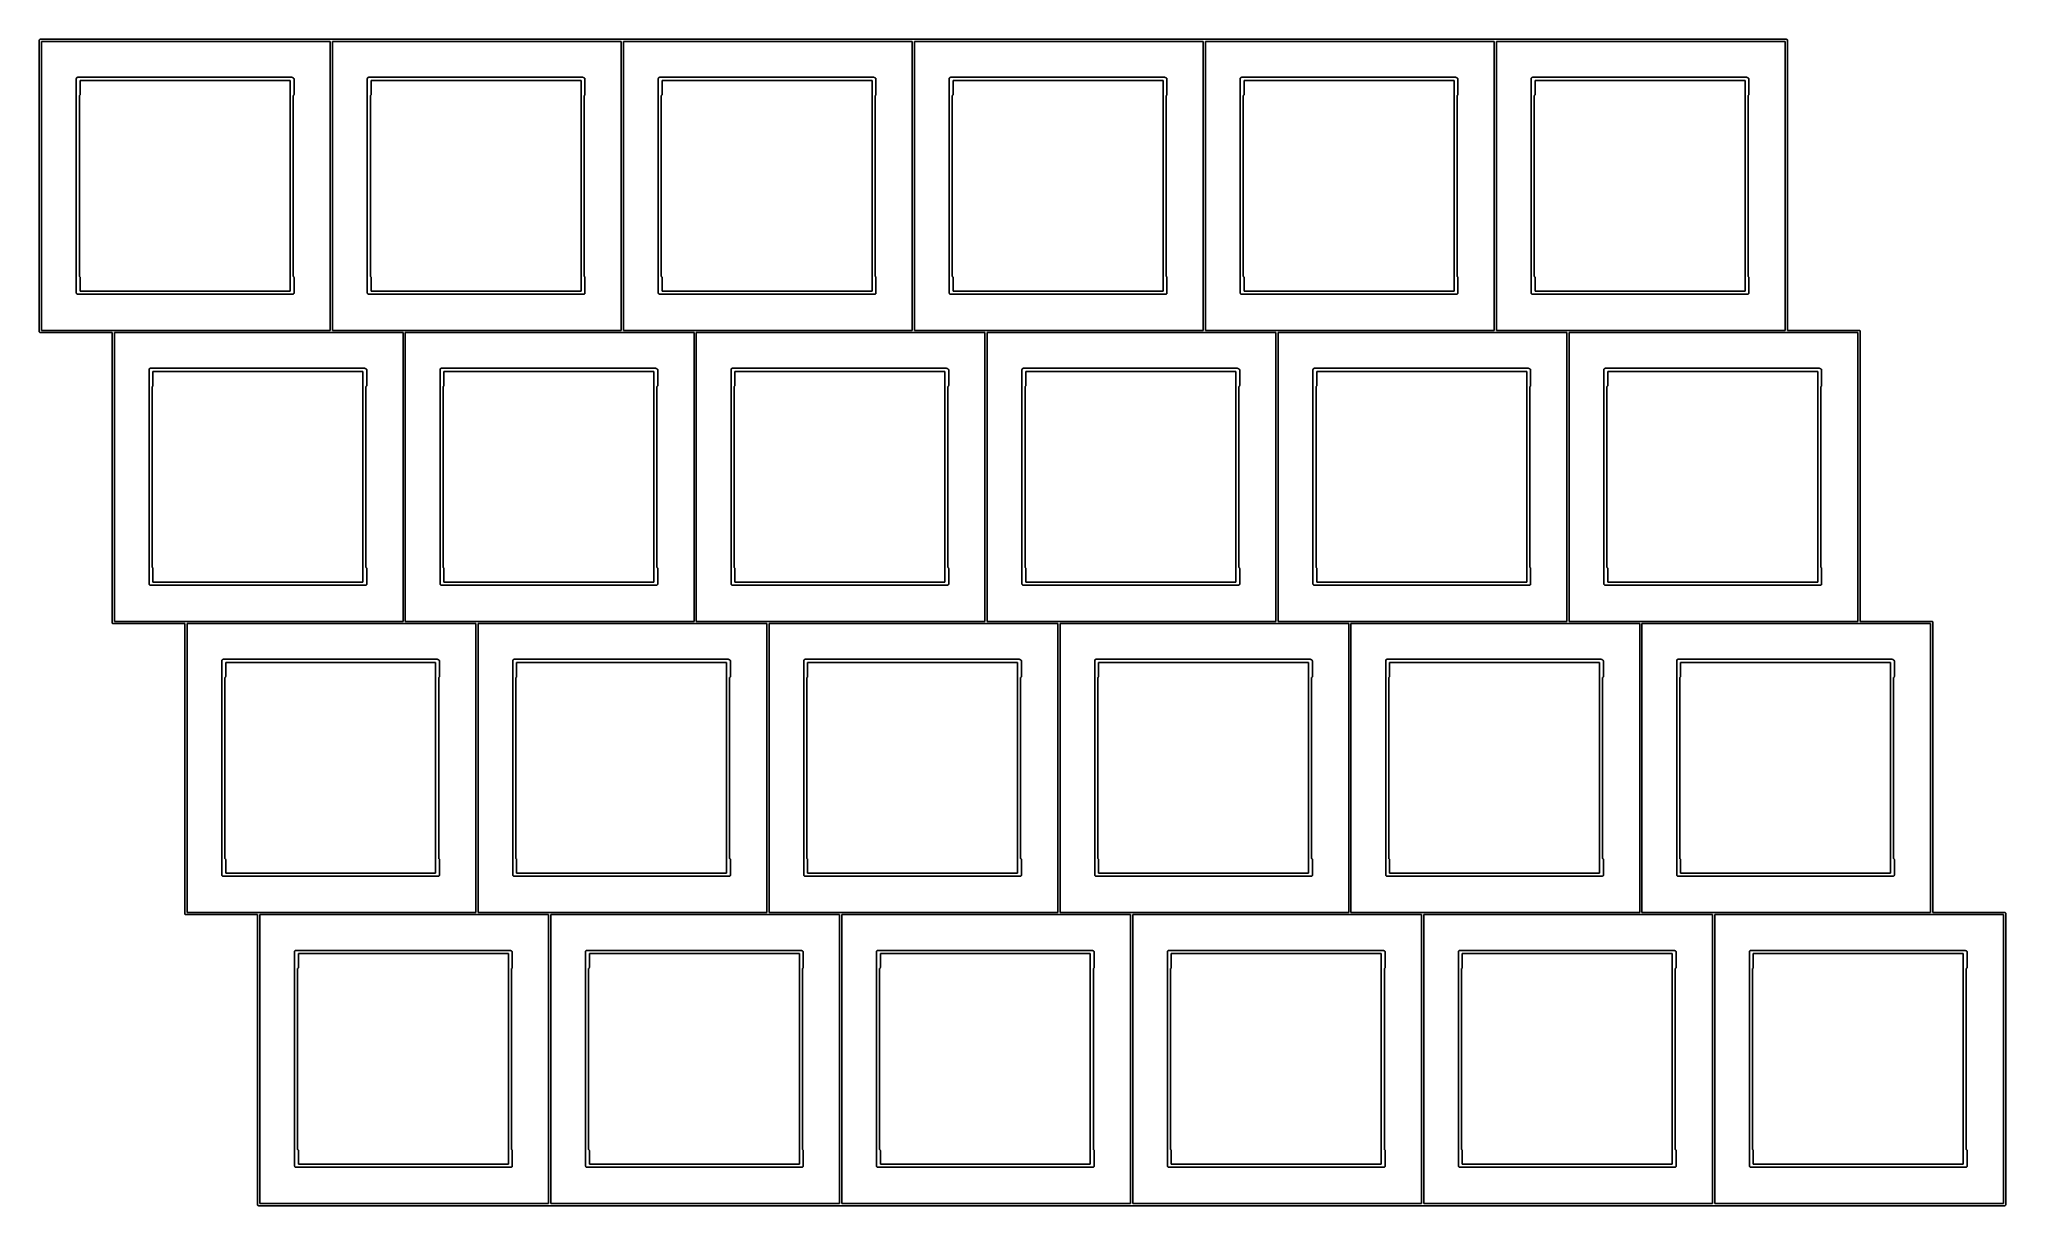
# Model space of a CAD drawing. Extents: x 111 to 240, y -138 to -61.
import ezdxf

# ---------------------------------------------------------------- set-up
doc = ezdxf.new("R2010")
doc.units = 0
doc.header["$MEASUREMENT"] = 0
doc.layers.add('BLACK', color=7, linetype='CONTINUOUS')

msp = doc.modelspace()

# ---------------------------------------------------------------- linework, layer by layer
at = {"layer": 'BLACK', "linetype": 'CONTINUOUS'}
for p, q in [((111.05, -61.3913), (111.052, -61.385)), ((111.05, -61.3979), (111.05, -61.3913)), ((111.05, -80.4611), (111.05, -61.3979)), ((111.052, -61.385), (111.053, -61.3785)), ((111.053, -61.3785), (111.057, -61.3727)), ((111.057, -61.3727), (111.059, -61.3664)), ((111.059, -61.3664), (111.063, -61.3613)), ((111.063, -61.3613), (111.067, -61.3555)), ((111.067, -61.3555), (111.072, -61.3513)), ((111.072, -61.3513), (111.076, -61.3462)), ((111.076, -61.3462), (111.082, -61.3428)), ((111.082, -61.3428), (111.087, -61.3385)), ((111.087, -61.3385), (111.093, -61.3363)), ((111.093, -61.3363), (111.099, -61.3329)), ((111.099, -61.3329), (111.106, -61.3318)), ((111.106, -61.3318), (111.112, -61.3295)), ((111.112, -61.3295), (111.118, -61.3295)), ((111.118, -61.3295), (111.118, -61.3295)), ((111.118, -61.3295), (225.432, -61.3295)), ((111.2, -61.4795), (111.2, -80.3795)), ((130.1, -61.4795), (111.2, -61.4795)), ((130.1, -80.3795), (130.1, -61.4795)), ((149.15, -61.4795), (130.25, -61.4795)), ((130.25, -61.4795), (130.25, -80.3795)), ((149.15, -80.3795), (149.15, -61.4795)), ((168.2, -61.4795), (149.3, -61.4795)), ((149.3, -61.4795), (149.3, -80.3795)), ((168.2, -80.3795), (168.2, -61.4795)), ((187.25, -61.4795), (168.35, -61.4795)), ((168.35, -61.4795), (168.35, -80.3795)), ((187.25, -80.3795), (187.25, -61.4795)), ((206.3, -61.4795), (187.4, -61.4795)), ((187.4, -61.4795), (187.4, -80.3795)), ((206.3, -80.3795), (206.3, -61.4795)), ((225.35, -61.4795), (206.45, -61.4795)), ((206.45, -61.4795), (206.45, -80.3795)), ((225.35, -80.3795), (225.35, -61.4795)), ((225.432, -61.3295), (225.432, -61.3295)), ((225.432, -61.3295), (225.438, -61.3295)), ((225.438, -61.3295), (225.444, -61.3318)), ((225.444, -61.3318), (225.451, -61.3329)), ((225.451, -61.3329), (225.457, -61.3363)), ((225.457, -61.3363), (225.463, -61.3385)), ((225.463, -61.3385), (225.468, -61.3428)), ((225.468, -61.3428), (225.474, -61.3462)), ((225.474, -61.3462), (225.478, -61.3513)), ((225.478, -61.3513), (225.483, -61.3555)), ((225.483, -61.3555), (225.487, -61.3613)), ((225.487, -61.3613), (225.491, -61.3664)), ((225.491, -61.3664), (225.493, -61.3727)), ((225.493, -61.3727), (225.497, -61.3785)), ((225.497, -61.3785), (225.498, -61.385)), ((225.498, -61.385), (225.5, -61.3913)), ((225.5, -61.3913), (225.5, -61.3979)), ((225.5, -61.3979), (225.5, -61.3979)), ((225.5, -61.3979), (225.5, -80.3795)), ((113.472, -63.8976), (113.475, -63.8892)), ((113.472, -63.9065), (113.472, -63.8976)), ((113.472, -77.9232), (113.472, -63.9065)), ((113.475, -63.8892), (113.477, -63.8805)), ((113.477, -63.8805), (113.481, -63.8728)), ((113.481, -63.8728), (113.484, -63.8644)), ((113.484, -63.8644), (113.49, -63.8576)), ((113.49, -63.8576), (113.494, -63.8499)), ((113.494, -63.8499), (113.501, -63.8442)), ((113.501, -63.8442), (113.507, -63.8374)), ((113.507, -63.8374), (113.515, -63.833)), ((113.515, -63.833), (113.521, -63.8273)), ((113.521, -63.8273), (113.53, -63.8242)), ((113.53, -63.8242), (113.537, -63.8198)), ((113.537, -63.8198), (113.546, -63.8182)), ((113.546, -63.8182), (113.555, -63.8152)), ((113.555, -63.8152), (113.563, -63.8152)), ((113.563, -63.8152), (113.563, -63.8152)), ((113.563, -63.8152), (127.58, -63.8152)), ((113.725, -64.0152), (113.725, -64.9361)), ((127.472, -64.0152), (113.725, -64.0152)), ((127.472, -77.8145), (127.472, -64.0152)), ((127.58, -63.8152), (127.589, -63.8152)), ((127.58, -63.8152), (127.58, -63.8152)), ((127.589, -63.8152), (127.598, -63.8182)), ((127.598, -63.8182), (127.606, -63.8198)), ((127.606, -63.8198), (127.614, -63.8242)), ((127.614, -63.8242), (127.622, -63.8273)), ((127.622, -63.8273), (127.629, -63.833)), ((127.629, -63.833), (127.637, -63.8374)), ((127.637, -63.8374), (127.643, -63.8442)), ((127.643, -63.8442), (127.649, -63.8499)), ((127.649, -63.8499), (127.652, -63.8545)), ((127.652, -63.8545), (127.657, -63.8545)), ((127.657, -63.8545), (127.657, -63.8545)), ((127.657, -63.8545), (127.663, -63.8545)), ((127.663, -63.8545), (127.669, -63.8568)), ((127.669, -63.8568), (127.676, -63.8579)), ((127.676, -63.8579), (127.682, -63.8613)), ((127.682, -63.8613), (127.688, -63.8635)), ((127.688, -63.8635), (127.693, -63.8678)), ((127.693, -63.8678), (127.699, -63.8712)), ((127.699, -63.8712), (127.703, -63.8763)), ((127.703, -63.8763), (127.708, -63.8805)), ((127.708, -63.8805), (127.712, -63.8863)), ((127.712, -63.8863), (127.716, -63.8914)), ((127.716, -63.8914), (127.718, -63.8977)), ((127.718, -63.8977), (127.722, -63.9035)), ((127.722, -63.9035), (127.723, -63.91)), ((127.723, -63.91), (127.725, -63.9163)), ((127.725, -63.9163), (127.725, -63.9229)), ((127.725, -63.9229), (127.725, -63.9229)), ((127.725, -63.9229), (127.725, -64.9361)), ((132.522, -63.8976), (132.525, -63.8892)), ((132.522, -63.9065), (132.522, -63.8976)), ((132.522, -77.9232), (132.522, -63.9065)), ((132.525, -63.8892), (132.527, -63.8805)), ((132.527, -63.8805), (132.531, -63.8728)), ((132.531, -63.8728), (132.534, -63.8644)), ((132.534, -63.8644), (132.54, -63.8576)), ((132.54, -63.8576), (132.544, -63.8499)), ((132.544, -63.8499), (132.551, -63.8442)), ((132.551, -63.8442), (132.557, -63.8374)), ((132.557, -63.8374), (132.565, -63.833)), ((132.565, -63.833), (132.571, -63.8273)), ((132.571, -63.8273), (132.58, -63.8242)), ((132.58, -63.8242), (132.587, -63.8198)), ((132.587, -63.8198), (132.596, -63.8182)), ((132.596, -63.8182), (132.605, -63.8152)), ((132.605, -63.8152), (132.613, -63.8152)), ((132.613, -63.8152), (132.613, -63.8152)), ((132.613, -63.8152), (146.63, -63.8152)), ((132.775, -64.0152), (132.775, -64.9361)), ((146.522, -64.0152), (132.775, -64.0152)), ((146.522, -77.8145), (146.522, -64.0152)), ((146.63, -63.8152), (146.639, -63.8152)), ((146.63, -63.8152), (146.63, -63.8152)), ((146.639, -63.8152), (146.647, -63.8182)), ((146.647, -63.8182), (146.656, -63.8198)), ((146.656, -63.8198), (146.664, -63.8242)), ((146.664, -63.8242), (146.672, -63.8273)), ((146.672, -63.8273), (146.679, -63.833)), ((146.679, -63.833), (146.687, -63.8374)), ((146.687, -63.8374), (146.692, -63.8442)), ((146.692, -63.8442), (146.699, -63.8499)), ((146.699, -63.8499), (146.702, -63.8545)), ((146.702, -63.8545), (146.707, -63.8545)), ((146.707, -63.8545), (146.707, -63.8545)), ((146.707, -63.8545), (146.713, -63.8545)), ((146.713, -63.8545), (146.719, -63.8568)), ((146.719, -63.8568), (146.726, -63.8579)), ((146.726, -63.8579), (146.732, -63.8613)), ((146.732, -63.8613), (146.738, -63.8635)), ((146.738, -63.8635), (146.743, -63.8678)), ((146.743, -63.8678), (146.749, -63.8712)), ((146.749, -63.8712), (146.753, -63.8763)), ((146.753, -63.8763), (146.758, -63.8805)), ((146.758, -63.8805), (146.762, -63.8863)), ((146.762, -63.8863), (146.766, -63.8914)), ((146.766, -63.8914), (146.768, -63.8977)), ((146.768, -63.8977), (146.772, -63.9035)), ((146.772, -63.9035), (146.773, -63.91)), ((146.773, -63.91), (146.775, -63.9163)), ((146.775, -63.9163), (146.775, -63.9229)), ((146.775, -63.9229), (146.775, -63.9229)), ((146.775, -63.9229), (146.775, -64.9361)), ((151.572, -63.8976), (151.575, -63.8892)), ((151.572, -63.9065), (151.572, -63.8976)), ((151.572, -77.9232), (151.572, -63.9065)), ((151.575, -63.8892), (151.577, -63.8805)), ((151.577, -63.8805), (151.581, -63.8728)), ((151.581, -63.8728), (151.584, -63.8644)), ((151.584, -63.8644), (151.59, -63.8576)), ((151.59, -63.8576), (151.594, -63.8499)), ((151.594, -63.8499), (151.601, -63.8442)), ((151.601, -63.8442), (151.607, -63.8374)), ((151.607, -63.8374), (151.615, -63.833)), ((151.615, -63.833), (151.621, -63.8273)), ((151.621, -63.8273), (151.63, -63.8242)), ((151.63, -63.8242), (151.637, -63.8198)), ((151.637, -63.8198), (151.646, -63.8182)), ((151.646, -63.8182), (151.655, -63.8152)), ((151.655, -63.8152), (151.663, -63.8152)), ((151.663, -63.8152), (151.663, -63.8152)), ((151.663, -63.8152), (165.68, -63.8152)), ((151.825, -64.0152), (151.825, -64.9361)), ((165.571, -64.0152), (151.825, -64.0152)), ((165.572, -77.8145), (165.571, -64.0152)), ((165.68, -63.8152), (165.689, -63.8152)), ((165.68, -63.8152), (165.68, -63.8152)), ((165.689, -63.8152), (165.697, -63.8182)), ((165.697, -63.8182), (165.706, -63.8198)), ((165.706, -63.8198), (165.714, -63.8242)), ((165.714, -63.8242), (165.722, -63.8273)), ((165.722, -63.8273), (165.729, -63.833)), ((165.729, -63.833), (165.737, -63.8374)), ((165.737, -63.8374), (165.742, -63.8442)), ((165.742, -63.8442), (165.749, -63.8499)), ((165.749, -63.8499), (165.752, -63.8545)), ((165.752, -63.8545), (165.757, -63.8545)), ((165.757, -63.8545), (165.757, -63.8545)), ((165.757, -63.8545), (165.763, -63.8545)), ((165.763, -63.8545), (165.769, -63.8568)), ((165.769, -63.8568), (165.776, -63.8579)), ((165.776, -63.8579), (165.782, -63.8613)), ((165.782, -63.8613), (165.788, -63.8635)), ((165.788, -63.8635), (165.793, -63.8678)), ((165.793, -63.8678), (165.799, -63.8712)), ((165.799, -63.8712), (165.803, -63.8763)), ((165.803, -63.8763), (165.808, -63.8805)), ((165.808, -63.8805), (165.812, -63.8863)), ((165.812, -63.8863), (165.816, -63.8914)), ((165.816, -63.8914), (165.818, -63.8977)), ((165.818, -63.8977), (165.822, -63.9035)), ((165.822, -63.9035), (165.823, -63.91)), ((165.823, -63.91), (165.825, -63.9163)), ((165.825, -63.9163), (165.825, -63.9229)), ((165.825, -63.9229), (165.825, -63.9229)), ((165.825, -63.9229), (165.825, -64.9361)), ((170.622, -63.8976), (170.625, -63.8892)), ((170.622, -63.9065), (170.622, -63.8976)), ((170.622, -77.9232), (170.622, -63.9065)), ((170.625, -63.8892), (170.627, -63.8805)), ((170.627, -63.8805), (170.631, -63.8728)), ((170.631, -63.8728), (170.634, -63.8644)), ((170.634, -63.8644), (170.64, -63.8576)), ((170.64, -63.8576), (170.644, -63.8499)), ((170.644, -63.8499), (170.651, -63.8442)), ((170.651, -63.8442), (170.657, -63.8374)), ((170.657, -63.8374), (170.665, -63.833)), ((170.665, -63.833), (170.671, -63.8273)), ((170.671, -63.8273), (170.68, -63.8242)), ((170.68, -63.8242), (170.687, -63.8198)), ((170.687, -63.8198), (170.696, -63.8182)), ((170.696, -63.8182), (170.705, -63.8152)), ((170.705, -63.8152), (170.713, -63.8152)), ((170.713, -63.8152), (170.713, -63.8152)), ((170.713, -63.8152), (184.73, -63.8152)), ((170.875, -64.0152), (170.875, -64.9361)), ((184.621, -64.0152), (170.875, -64.0152)), ((184.622, -77.8145), (184.621, -64.0152)), ((184.73, -63.8152), (184.739, -63.8152)), ((184.73, -63.8152), (184.73, -63.8152)), ((184.739, -63.8152), (184.747, -63.8182)), ((184.747, -63.8182), (184.756, -63.8198)), ((184.756, -63.8198), (184.764, -63.8242)), ((184.764, -63.8242), (184.772, -63.8273)), ((184.772, -63.8273), (184.779, -63.833)), ((184.779, -63.833), (184.787, -63.8374)), ((184.787, -63.8374), (184.792, -63.8442)), ((184.792, -63.8442), (184.799, -63.8499)), ((184.799, -63.8499), (184.802, -63.8545)), ((184.802, -63.8545), (184.807, -63.8545)), ((184.807, -63.8545), (184.807, -63.8545)), ((184.807, -63.8545), (184.813, -63.8545)), ((184.813, -63.8545), (184.819, -63.8568)), ((184.819, -63.8568), (184.826, -63.8579)), ((184.826, -63.8579), (184.832, -63.8613)), ((184.832, -63.8613), (184.838, -63.8635)), ((184.838, -63.8635), (184.843, -63.8678)), ((184.843, -63.8678), (184.849, -63.8712)), ((184.849, -63.8712), (184.853, -63.8763)), ((184.853, -63.8763), (184.858, -63.8805)), ((184.858, -63.8805), (184.862, -63.8863)), ((184.862, -63.8863), (184.866, -63.8914)), ((184.866, -63.8914), (184.868, -63.8977)), ((184.868, -63.8977), (184.872, -63.9035)), ((184.872, -63.9035), (184.873, -63.91)), ((184.873, -63.91), (184.875, -63.9163)), ((184.875, -63.9163), (184.875, -63.9229)), ((184.875, -63.9229), (184.875, -63.9229)), ((184.875, -63.9229), (184.875, -64.9361)), ((189.672, -63.8976), (189.675, -63.8892)), ((189.672, -63.9065), (189.672, -63.8976)), ((189.672, -77.9232), (189.672, -63.9065)), ((189.675, -63.8892), (189.677, -63.8805)), ((189.677, -63.8805), (189.681, -63.8728)), ((189.681, -63.8728), (189.684, -63.8644)), ((189.684, -63.8644), (189.69, -63.8576)), ((189.69, -63.8576), (189.694, -63.8499)), ((189.694, -63.8499), (189.701, -63.8442)), ((189.701, -63.8442), (189.707, -63.8374)), ((189.707, -63.8374), (189.715, -63.833)), ((189.715, -63.833), (189.721, -63.8273)), ((189.721, -63.8273), (189.73, -63.8242)), ((189.73, -63.8242), (189.737, -63.8198)), ((189.737, -63.8198), (189.746, -63.8182)), ((189.746, -63.8182), (189.755, -63.8152)), ((189.755, -63.8152), (189.763, -63.8152)), ((189.763, -63.8152), (189.763, -63.8152)), ((189.763, -63.8152), (203.78, -63.8152)), ((189.925, -64.0152), (189.925, -64.9361)), ((203.671, -64.0152), (189.925, -64.0152)), ((203.672, -77.8145), (203.671, -64.0152)), ((203.78, -63.8152), (203.789, -63.8152)), ((203.78, -63.8152), (203.78, -63.8152)), ((203.789, -63.8152), (203.797, -63.8182)), ((203.797, -63.8182), (203.806, -63.8198)), ((203.806, -63.8198), (203.814, -63.8242)), ((203.814, -63.8242), (203.822, -63.8273)), ((203.822, -63.8273), (203.829, -63.833)), ((203.829, -63.833), (203.837, -63.8374)), ((203.837, -63.8374), (203.842, -63.8442)), ((203.842, -63.8442), (203.849, -63.8499)), ((203.849, -63.8499), (203.852, -63.8545)), ((203.852, -63.8545), (203.857, -63.8545)), ((203.857, -63.8545), (203.857, -63.8545)), ((203.857, -63.8545), (203.863, -63.8545)), ((203.863, -63.8545), (203.869, -63.8568)), ((203.869, -63.8568), (203.876, -63.8579)), ((203.876, -63.8579), (203.882, -63.8613)), ((203.882, -63.8613), (203.888, -63.8635)), ((203.888, -63.8635), (203.893, -63.8678)), ((203.893, -63.8678), (203.899, -63.8712)), ((203.899, -63.8712), (203.903, -63.8763)), ((203.903, -63.8763), (203.908, -63.8805)), ((203.908, -63.8805), (203.912, -63.8863)), ((203.912, -63.8863), (203.916, -63.8914)), ((203.916, -63.8914), (203.918, -63.8977)), ((203.918, -63.8977), (203.922, -63.9035)), ((203.922, -63.9035), (203.923, -63.91)), ((203.923, -63.91), (203.925, -63.9163)), ((203.925, -63.9163), (203.925, -63.9229)), ((203.925, -63.9229), (203.925, -63.9229)), ((203.925, -63.9229), (203.925, -64.9361)), ((208.721, -63.8976), (208.724, -63.8892)), ((208.721, -63.9065), (208.721, -63.8976)), ((208.721, -77.9232), (208.721, -63.9065)), ((208.724, -63.8892), (208.725, -63.8805)), ((208.725, -63.8805), (208.73, -63.8728)), ((208.73, -63.8728), (208.733, -63.8644)), ((208.733, -63.8644), (208.739, -63.8576)), ((208.739, -63.8576), (208.743, -63.8499)), ((208.743, -63.8499), (208.75, -63.8442)), ((208.75, -63.8442), (208.756, -63.8374)), ((208.756, -63.8374), (208.763, -63.833)), ((208.763, -63.833), (208.77, -63.8273)), ((208.77, -63.8273), (208.778, -63.8242)), ((208.778, -63.8242), (208.786, -63.8198)), ((208.786, -63.8198), (208.795, -63.8182)), ((208.795, -63.8182), (208.803, -63.8152)), ((208.803, -63.8152), (208.812, -63.8152)), ((208.812, -63.8152), (208.812, -63.8152)), ((208.812, -63.8152), (222.83, -63.8152)), ((208.975, -64.0152), (208.975, -64.9361)), ((222.721, -64.0152), (208.975, -64.0152)), ((222.722, -77.8145), (222.721, -64.0152)), ((222.83, -63.8152), (222.839, -63.8152)), ((222.83, -63.8152), (222.83, -63.8152)), ((222.839, -63.8152), (222.847, -63.8182)), ((222.847, -63.8182), (222.856, -63.8198)), ((222.856, -63.8198), (222.864, -63.8242)), ((222.864, -63.8242), (222.872, -63.8273)), ((222.872, -63.8273), (222.879, -63.833)), ((222.879, -63.833), (222.887, -63.8374)), ((222.887, -63.8374), (222.892, -63.8442)), ((222.892, -63.8442), (222.899, -63.8499)), ((222.899, -63.8499), (222.902, -63.8545)), ((222.902, -63.8545), (222.907, -63.8545)), ((222.907, -63.8545), (222.907, -63.8545)), ((222.907, -63.8545), (222.913, -63.8545)), ((222.913, -63.8545), (222.919, -63.8568)), ((222.919, -63.8568), (222.926, -63.8579)), ((222.926, -63.8579), (222.932, -63.8613)), ((222.932, -63.8613), (222.938, -63.8635)), ((222.938, -63.8635), (222.943, -63.8678)), ((222.943, -63.8678), (222.949, -63.8712)), ((222.949, -63.8712), (222.953, -63.8763)), ((222.953, -63.8763), (222.958, -63.8805)), ((222.958, -63.8805), (222.962, -63.8863)), ((222.962, -63.8863), (222.966, -63.8914)), ((222.966, -63.8914), (222.968, -63.8977)), ((222.968, -63.8977), (222.972, -63.9035)), ((222.972, -63.9035), (222.973, -63.91)), ((222.973, -63.91), (222.975, -63.9163)), ((222.975, -63.9163), (222.975, -63.9229)), ((222.975, -63.9229), (222.975, -63.9229)), ((222.975, -63.9229), (222.975, -64.9361)), ((113.688, -64.9955), (113.672, -65.0012)), ((113.672, -65.0012), (113.672, -76.8577)), ((113.708, -64.9785), (113.688, -64.9955)), ((113.722, -64.9555), (113.708, -64.9785)), ((113.725, -64.9361), (113.722, -64.9555)), ((127.688, -64.9955), (127.672, -65.0014)), ((127.672, -65.0014), (127.672, -76.8576)), ((127.708, -64.9785), (127.688, -64.9955)), ((127.722, -64.9555), (127.708, -64.9785)), ((127.725, -64.9361), (127.722, -64.9555)), ((132.738, -64.9955), (132.722, -65.0012)), ((132.722, -65.0012), (132.722, -76.8578)), ((132.758, -64.9785), (132.738, -64.9955)), ((132.772, -64.9555), (132.758, -64.9785)), ((132.775, -64.9361), (132.772, -64.9555)), ((146.738, -64.9955), (146.721, -65.0015)), ((146.721, -65.0015), (146.721, -76.8575)), ((146.758, -64.9785), (146.738, -64.9955)), ((146.772, -64.9555), (146.758, -64.9785)), ((146.775, -64.9361), (146.772, -64.9555)), ((151.788, -64.9955), (151.772, -65.0012)), ((151.772, -65.0012), (151.772, -76.8578)), ((151.808, -64.9785), (151.788, -64.9955)), ((151.822, -64.9555), (151.808, -64.9785)), ((151.825, -64.9361), (151.822, -64.9555)), ((165.788, -64.9955), (165.772, -65.0015)), ((165.772, -65.0015), (165.772, -76.8575)), ((165.808, -64.9785), (165.788, -64.9955)), ((165.822, -64.9555), (165.808, -64.9785)), ((165.825, -64.9361), (165.822, -64.9555)), ((170.838, -64.9955), (170.822, -65.0012)), ((170.822, -65.0012), (170.822, -76.8578)), ((170.858, -64.9785), (170.838, -64.9955)), ((170.872, -64.9555), (170.858, -64.9785)), ((170.875, -64.9361), (170.872, -64.9555)), ((184.838, -64.9955), (184.821, -65.0015)), ((184.821, -65.0015), (184.821, -76.8575)), ((184.858, -64.9785), (184.838, -64.9955)), ((184.872, -64.9555), (184.858, -64.9785)), ((184.875, -64.9361), (184.872, -64.9555)), ((189.888, -64.9955), (189.872, -65.0012)), ((189.872, -65.0012), (189.872, -76.8578)), ((189.908, -64.9785), (189.888, -64.9955)), ((189.922, -64.9555), (189.908, -64.9785)), ((189.925, -64.9361), (189.922, -64.9555)), ((203.888, -64.9955), (203.871, -65.0015)), ((203.871, -65.0015), (203.871, -76.8575)), ((203.908, -64.9785), (203.888, -64.9955)), ((203.922, -64.9555), (203.908, -64.9785)), ((203.925, -64.9361), (203.922, -64.9555)), ((208.938, -64.9955), (208.921, -65.0017)), ((208.921, -65.0017), (208.921, -76.8573)), ((208.958, -64.9785), (208.938, -64.9955)), ((208.972, -64.9555), (208.958, -64.9785)), ((208.975, -64.9361), (208.972, -64.9555)), ((222.938, -64.9955), (222.921, -65.0015)), ((222.921, -65.0015), (222.921, -76.8575)), ((222.958, -64.9785), (222.938, -64.9955)), ((222.972, -64.9555), (222.958, -64.9785)), ((222.975, -64.9361), (222.972, -64.9555)), ((113.672, -76.8577), (113.688, -76.8635)), ((113.688, -76.8635), (113.708, -76.8805)), ((113.708, -76.8805), (113.722, -76.9035)), ((113.722, -76.9035), (113.725, -76.9229)), ((113.725, -76.9229), (113.725, -77.8145)), ((127.672, -76.8576), (127.688, -76.8635)), ((127.688, -76.8635), (127.708, -76.8805)), ((127.708, -76.8805), (127.722, -76.9035)), ((127.722, -76.9035), (127.725, -76.9229)), ((127.725, -76.9229), (127.725, -77.9361)), ((132.722, -76.8578), (132.738, -76.8635)), ((132.738, -76.8635), (132.758, -76.8805)), ((132.758, -76.8805), (132.772, -76.9035)), ((132.772, -76.9035), (132.775, -76.9229)), ((132.775, -76.9229), (132.775, -77.8145)), ((146.721, -76.8575), (146.738, -76.8635)), ((146.738, -76.8635), (146.758, -76.8805)), ((146.758, -76.8805), (146.772, -76.9035)), ((146.772, -76.9035), (146.775, -76.9229)), ((146.775, -76.9229), (146.775, -77.9361)), ((151.772, -76.8578), (151.788, -76.8635)), ((151.788, -76.8635), (151.808, -76.8805)), ((151.808, -76.8805), (151.822, -76.9035)), ((151.822, -76.9035), (151.825, -76.9229)), ((151.825, -76.9229), (151.825, -77.8145)), ((165.772, -76.8575), (165.788, -76.8635)), ((165.788, -76.8635), (165.808, -76.8805)), ((165.808, -76.8805), (165.822, -76.9035)), ((165.822, -76.9035), (165.825, -76.9229)), ((165.825, -76.9229), (165.825, -77.9361)), ((170.822, -76.8578), (170.838, -76.8635)), ((170.838, -76.8635), (170.858, -76.8805)), ((170.858, -76.8805), (170.872, -76.9035)), ((170.872, -76.9035), (170.875, -76.9229)), ((170.875, -76.9229), (170.875, -77.8145)), ((184.821, -76.8575), (184.838, -76.8635)), ((184.838, -76.8635), (184.858, -76.8805)), ((184.858, -76.8805), (184.872, -76.9035)), ((184.872, -76.9035), (184.875, -76.9229)), ((184.875, -76.9229), (184.875, -77.9361)), ((189.872, -76.8578), (189.888, -76.8635)), ((189.888, -76.8635), (189.908, -76.8805)), ((189.908, -76.8805), (189.922, -76.9035)), ((189.922, -76.9035), (189.925, -76.9229)), ((189.925, -76.9229), (189.925, -77.8145)), ((203.871, -76.8575), (203.888, -76.8635)), ((203.888, -76.8635), (203.908, -76.8805)), ((203.908, -76.8805), (203.922, -76.9035)), ((203.922, -76.9035), (203.925, -76.9229)), ((203.925, -76.9229), (203.925, -77.9361)), ((208.921, -76.8573), (208.938, -76.8635)), ((208.938, -76.8635), (208.958, -76.8805)), ((208.958, -76.8805), (208.972, -76.9035)), ((208.972, -76.9035), (208.975, -76.9229)), ((208.975, -76.9229), (208.975, -77.8145)), ((222.921, -76.8575), (222.938, -76.8635)), ((222.938, -76.8635), (222.958, -76.8805)), ((222.958, -76.8805), (222.972, -76.9035)), ((222.972, -76.9035), (222.975, -76.9229)), ((222.975, -76.9229), (222.975, -77.9361)), ((113.472, -77.9321), (113.472, -77.9232)), ((113.472, -77.9232), (113.472, -77.9232)), ((113.475, -77.9405), (113.472, -77.9321)), ((113.477, -77.9492), (113.475, -77.9405)), ((113.481, -77.9569), (113.477, -77.9492)), ((113.484, -77.9653), (113.481, -77.9569)), ((113.49, -77.9721), (113.484, -77.9653)), ((113.494, -77.9798), (113.49, -77.9721)), ((113.501, -77.9855), (113.494, -77.9798)), ((113.507, -77.9923), (113.501, -77.9855)), ((113.515, -77.9967), (113.507, -77.9923)), ((113.521, -78.0024), (113.515, -77.9967)), ((113.53, -78.0055), (113.521, -78.0024)), ((113.537, -78.0099), (113.53, -78.0055)), ((113.546, -78.0115), (113.537, -78.0099)), ((113.555, -78.0145), (113.546, -78.0115)), ((113.563, -78.0145), (113.555, -78.0145)), ((127.58, -78.0145), (113.563, -78.0145)), ((113.563, -78.0145), (113.563, -78.0145)), ((113.725, -77.8145), (127.472, -77.8145)), ((127.589, -78.0145), (127.58, -78.0145)), ((127.58, -78.0145), (127.58, -78.0145)), ((127.598, -78.0115), (127.589, -78.0145)), ((127.606, -78.0099), (127.598, -78.0115)), ((127.614, -78.0055), (127.606, -78.0099)), ((127.617, -78.0045), (127.614, -78.0055)), ((127.657, -78.0045), (127.617, -78.0045)), ((127.663, -78.0045), (127.657, -78.0045)), ((127.657, -78.0045), (127.657, -78.0045)), ((127.669, -78.0022), (127.663, -78.0045)), ((127.676, -78.0011), (127.669, -78.0022)), ((127.682, -77.9977), (127.676, -78.0011)), ((127.688, -77.9955), (127.682, -77.9977)), ((127.693, -77.9912), (127.688, -77.9955)), ((127.699, -77.9878), (127.693, -77.9912)), ((127.703, -77.9827), (127.699, -77.9878)), ((127.708, -77.9785), (127.703, -77.9827)), ((127.712, -77.9727), (127.708, -77.9785)), ((127.716, -77.9676), (127.712, -77.9727)), ((127.718, -77.9613), (127.716, -77.9676)), ((127.722, -77.9555), (127.718, -77.9613)), ((127.723, -77.949), (127.722, -77.9555)), ((127.725, -77.9427), (127.723, -77.949)), ((127.725, -77.9361), (127.725, -77.9361)), ((127.725, -77.9361), (127.725, -77.9427)), ((132.522, -77.9321), (132.522, -77.9232)), ((132.522, -77.9232), (132.522, -77.9232)), ((132.525, -77.9405), (132.522, -77.9321)), ((132.527, -77.9492), (132.525, -77.9405)), ((132.531, -77.9569), (132.527, -77.9492)), ((132.534, -77.9653), (132.531, -77.9569)), ((132.54, -77.9721), (132.534, -77.9653)), ((132.544, -77.9798), (132.54, -77.9721)), ((132.551, -77.9855), (132.544, -77.9798)), ((132.557, -77.9923), (132.551, -77.9855)), ((132.565, -77.9967), (132.557, -77.9923)), ((132.571, -78.0024), (132.565, -77.9967)), ((132.58, -78.0055), (132.571, -78.0024)), ((132.587, -78.0099), (132.58, -78.0055)), ((132.596, -78.0115), (132.587, -78.0099)), ((132.605, -78.0145), (132.596, -78.0115)), ((132.613, -78.0145), (132.605, -78.0145)), ((146.63, -78.0145), (132.613, -78.0145)), ((132.613, -78.0145), (132.613, -78.0145)), ((132.775, -77.8145), (146.522, -77.8145)), ((146.639, -78.0145), (146.63, -78.0145)), ((146.63, -78.0145), (146.63, -78.0145)), ((146.647, -78.0115), (146.639, -78.0145)), ((146.656, -78.0099), (146.647, -78.0115)), ((146.664, -78.0055), (146.656, -78.0099)), ((146.667, -78.0045), (146.664, -78.0055)), ((146.707, -78.0045), (146.667, -78.0045)), ((146.713, -78.0045), (146.707, -78.0045)), ((146.707, -78.0045), (146.707, -78.0045)), ((146.719, -78.0022), (146.713, -78.0045)), ((146.726, -78.0011), (146.719, -78.0022)), ((146.732, -77.9977), (146.726, -78.0011)), ((146.738, -77.9955), (146.732, -77.9977)), ((146.743, -77.9912), (146.738, -77.9955)), ((146.749, -77.9878), (146.743, -77.9912)), ((146.753, -77.9827), (146.749, -77.9878)), ((146.758, -77.9785), (146.753, -77.9827)), ((146.762, -77.9727), (146.758, -77.9785)), ((146.766, -77.9676), (146.762, -77.9727)), ((146.768, -77.9613), (146.766, -77.9676)), ((146.772, -77.9555), (146.768, -77.9613)), ((146.773, -77.949), (146.772, -77.9555)), ((146.775, -77.9427), (146.773, -77.949)), ((146.775, -77.9361), (146.775, -77.9361)), ((146.775, -77.9361), (146.775, -77.9427)), ((151.572, -77.9321), (151.572, -77.9232)), ((151.572, -77.9232), (151.572, -77.9232)), ((151.575, -77.9405), (151.572, -77.9321)), ((151.577, -77.9492), (151.575, -77.9405)), ((151.581, -77.9569), (151.577, -77.9492)), ((151.584, -77.9653), (151.581, -77.9569)), ((151.59, -77.9721), (151.584, -77.9653)), ((151.594, -77.9798), (151.59, -77.9721)), ((151.601, -77.9855), (151.594, -77.9798)), ((151.607, -77.9923), (151.601, -77.9855)), ((151.615, -77.9967), (151.607, -77.9923)), ((151.621, -78.0024), (151.615, -77.9967)), ((151.63, -78.0055), (151.621, -78.0024)), ((151.637, -78.0099), (151.63, -78.0055)), ((151.646, -78.0115), (151.637, -78.0099)), ((151.655, -78.0145), (151.646, -78.0115)), ((151.663, -78.0145), (151.655, -78.0145)), ((165.68, -78.0145), (151.663, -78.0145)), ((151.663, -78.0145), (151.663, -78.0145)), ((151.825, -77.8145), (165.572, -77.8145)), ((165.689, -78.0145), (165.68, -78.0145)), ((165.68, -78.0145), (165.68, -78.0145)), ((165.697, -78.0115), (165.689, -78.0145)), ((165.706, -78.0099), (165.697, -78.0115)), ((165.714, -78.0055), (165.706, -78.0099)), ((165.717, -78.0045), (165.714, -78.0055)), ((165.757, -78.0045), (165.717, -78.0045)), ((165.763, -78.0045), (165.757, -78.0045)), ((165.757, -78.0045), (165.757, -78.0045)), ((165.769, -78.0022), (165.763, -78.0045)), ((165.776, -78.0011), (165.769, -78.0022)), ((165.782, -77.9977), (165.776, -78.0011)), ((165.788, -77.9955), (165.782, -77.9977)), ((165.793, -77.9912), (165.788, -77.9955)), ((165.799, -77.9878), (165.793, -77.9912)), ((165.803, -77.9827), (165.799, -77.9878)), ((165.808, -77.9785), (165.803, -77.9827)), ((165.812, -77.9727), (165.808, -77.9785)), ((165.816, -77.9676), (165.812, -77.9727)), ((165.818, -77.9613), (165.816, -77.9676)), ((165.822, -77.9555), (165.818, -77.9613)), ((165.823, -77.949), (165.822, -77.9555)), ((165.825, -77.9427), (165.823, -77.949)), ((165.825, -77.9361), (165.825, -77.9361)), ((165.825, -77.9361), (165.825, -77.9427)), ((170.622, -77.9321), (170.622, -77.9232)), ((170.622, -77.9232), (170.622, -77.9232)), ((170.625, -77.9405), (170.622, -77.9321)), ((170.627, -77.9492), (170.625, -77.9405)), ((170.631, -77.9569), (170.627, -77.9492)), ((170.634, -77.9653), (170.631, -77.9569)), ((170.64, -77.9721), (170.634, -77.9653)), ((170.644, -77.9798), (170.64, -77.9721)), ((170.651, -77.9855), (170.644, -77.9798)), ((170.657, -77.9923), (170.651, -77.9855)), ((170.665, -77.9967), (170.657, -77.9923)), ((170.671, -78.0024), (170.665, -77.9967)), ((170.68, -78.0055), (170.671, -78.0024)), ((170.687, -78.0099), (170.68, -78.0055)), ((170.696, -78.0115), (170.687, -78.0099)), ((170.705, -78.0145), (170.696, -78.0115)), ((170.713, -78.0145), (170.705, -78.0145)), ((184.73, -78.0145), (170.713, -78.0145)), ((170.713, -78.0145), (170.713, -78.0145)), ((170.875, -77.8145), (184.622, -77.8145)), ((184.739, -78.0145), (184.73, -78.0145)), ((184.73, -78.0145), (184.73, -78.0145)), ((184.747, -78.0115), (184.739, -78.0145)), ((184.756, -78.0099), (184.747, -78.0115)), ((184.764, -78.0055), (184.756, -78.0099)), ((184.767, -78.0045), (184.764, -78.0055)), ((184.807, -78.0045), (184.767, -78.0045)), ((184.813, -78.0045), (184.807, -78.0045)), ((184.807, -78.0045), (184.807, -78.0045)), ((184.819, -78.0022), (184.813, -78.0045)), ((184.826, -78.0011), (184.819, -78.0022)), ((184.832, -77.9977), (184.826, -78.0011)), ((184.838, -77.9955), (184.832, -77.9977)), ((184.843, -77.9912), (184.838, -77.9955)), ((184.849, -77.9878), (184.843, -77.9912)), ((184.853, -77.9827), (184.849, -77.9878)), ((184.858, -77.9785), (184.853, -77.9827)), ((184.862, -77.9727), (184.858, -77.9785)), ((184.866, -77.9676), (184.862, -77.9727)), ((184.868, -77.9613), (184.866, -77.9676)), ((184.872, -77.9555), (184.868, -77.9613)), ((184.873, -77.949), (184.872, -77.9555)), ((184.875, -77.9427), (184.873, -77.949)), ((184.875, -77.9361), (184.875, -77.9361)), ((184.875, -77.9361), (184.875, -77.9427)), ((189.672, -77.9321), (189.672, -77.9232)), ((189.672, -77.9232), (189.672, -77.9232)), ((189.675, -77.9405), (189.672, -77.9321)), ((189.677, -77.9492), (189.675, -77.9405)), ((189.681, -77.9569), (189.677, -77.9492)), ((189.684, -77.9653), (189.681, -77.9569)), ((189.69, -77.9721), (189.684, -77.9653)), ((189.694, -77.9798), (189.69, -77.9721)), ((189.701, -77.9855), (189.694, -77.9798)), ((189.707, -77.9923), (189.701, -77.9855)), ((189.715, -77.9967), (189.707, -77.9923)), ((189.721, -78.0024), (189.715, -77.9967)), ((189.73, -78.0055), (189.721, -78.0024)), ((189.737, -78.0099), (189.73, -78.0055)), ((189.746, -78.0115), (189.737, -78.0099)), ((189.755, -78.0145), (189.746, -78.0115)), ((189.763, -78.0145), (189.755, -78.0145)), ((203.78, -78.0145), (189.763, -78.0145)), ((189.763, -78.0145), (189.763, -78.0145)), ((189.925, -77.8145), (203.672, -77.8145)), ((203.789, -78.0145), (203.78, -78.0145)), ((203.78, -78.0145), (203.78, -78.0145)), ((203.797, -78.0115), (203.789, -78.0145)), ((203.806, -78.0099), (203.797, -78.0115)), ((203.814, -78.0055), (203.806, -78.0099)), ((203.817, -78.0045), (203.814, -78.0055)), ((203.857, -78.0045), (203.817, -78.0045)), ((203.863, -78.0045), (203.857, -78.0045)), ((203.857, -78.0045), (203.857, -78.0045)), ((203.869, -78.0022), (203.863, -78.0045)), ((203.876, -78.0011), (203.869, -78.0022)), ((203.882, -77.9977), (203.876, -78.0011)), ((203.888, -77.9955), (203.882, -77.9977)), ((203.893, -77.9912), (203.888, -77.9955)), ((203.899, -77.9878), (203.893, -77.9912)), ((203.903, -77.9827), (203.899, -77.9878)), ((203.908, -77.9785), (203.903, -77.9827)), ((203.912, -77.9727), (203.908, -77.9785)), ((203.916, -77.9676), (203.912, -77.9727)), ((203.918, -77.9613), (203.916, -77.9676)), ((203.922, -77.9555), (203.918, -77.9613)), ((203.923, -77.949), (203.922, -77.9555)), ((203.925, -77.9427), (203.923, -77.949)), ((203.925, -77.9361), (203.925, -77.9361)), ((203.925, -77.9361), (203.925, -77.9427)), ((208.721, -77.9321), (208.721, -77.9232)), ((208.721, -77.9232), (208.721, -77.9232)), ((208.724, -77.9405), (208.721, -77.9321)), ((208.725, -77.9492), (208.724, -77.9405)), ((208.73, -77.9569), (208.725, -77.9492)), ((208.733, -77.9653), (208.73, -77.9569)), ((208.739, -77.9721), (208.733, -77.9653)), ((208.743, -77.9798), (208.739, -77.9721)), ((208.75, -77.9855), (208.743, -77.9798)), ((208.756, -77.9923), (208.75, -77.9855)), ((208.763, -77.9967), (208.756, -77.9923)), ((208.77, -78.0024), (208.763, -77.9967)), ((208.778, -78.0055), (208.77, -78.0024)), ((208.786, -78.0099), (208.778, -78.0055)), ((208.795, -78.0115), (208.786, -78.0099)), ((208.803, -78.0145), (208.795, -78.0115)), ((208.812, -78.0145), (208.803, -78.0145)), ((222.83, -78.0145), (208.812, -78.0145)), ((208.812, -78.0145), (208.812, -78.0145)), ((208.975, -77.8145), (222.722, -77.8145)), ((222.839, -78.0145), (222.83, -78.0145)), ((222.83, -78.0145), (222.83, -78.0145)), ((222.847, -78.0115), (222.839, -78.0145)), ((222.856, -78.0099), (222.847, -78.0115)), ((222.864, -78.0055), (222.856, -78.0099)), ((222.867, -78.0045), (222.864, -78.0055)), ((222.907, -78.0045), (222.867, -78.0045)), ((222.913, -78.0045), (222.907, -78.0045)), ((222.907, -78.0045), (222.907, -78.0045)), ((222.919, -78.0022), (222.913, -78.0045)), ((222.926, -78.0011), (222.919, -78.0022)), ((222.932, -77.9977), (222.926, -78.0011)), ((222.938, -77.9955), (222.932, -77.9977)), ((222.943, -77.9912), (222.938, -77.9955)), ((222.949, -77.9878), (222.943, -77.9912)), ((222.953, -77.9827), (222.949, -77.9878)), ((222.958, -77.9785), (222.953, -77.9827)), ((222.962, -77.9727), (222.958, -77.9785)), ((222.966, -77.9676), (222.962, -77.9727)), ((222.968, -77.9613), (222.966, -77.9676)), ((222.972, -77.9555), (222.968, -77.9613)), ((222.973, -77.949), (222.972, -77.9555)), ((222.975, -77.9427), (222.973, -77.949)), ((222.975, -77.9361), (222.975, -77.9361)), ((222.975, -77.9361), (222.975, -77.9427)), ((111.05, -80.4677), (111.05, -80.4611)), ((111.05, -80.4611), (111.05, -80.4611)), ((111.052, -80.474), (111.05, -80.4677)), ((111.053, -80.4805), (111.052, -80.474)), ((111.057, -80.4863), (111.053, -80.4805)), ((111.059, -80.4926), (111.057, -80.4863)), ((111.063, -80.4977), (111.059, -80.4926)), ((111.067, -80.5035), (111.063, -80.4977)), ((111.072, -80.5077), (111.067, -80.5035)), ((111.076, -80.5128), (111.072, -80.5077)), ((111.082, -80.5162), (111.076, -80.5128)), ((111.087, -80.5205), (111.082, -80.5162)), ((111.093, -80.5227), (111.087, -80.5205)), ((111.099, -80.5261), (111.093, -80.5227)), ((111.106, -80.5272), (111.099, -80.5261)), ((111.112, -80.5295), (111.106, -80.5272)), ((111.118, -80.5295), (111.112, -80.5295)), ((115.813, -80.5295), (111.118, -80.5295)), ((111.118, -80.5295), (111.118, -80.5295)), ((111.2, -80.3795), (130.1, -80.3795)), ((115.812, -99.5111), (115.813, -80.5295)), ((134.862, -80.5295), (115.962, -80.5295)), ((115.962, -80.5295), (115.962, -99.4295)), ((130.25, -80.3795), (149.15, -80.3795)), ((134.862, -99.4295), (134.862, -80.5295)), ((153.912, -80.5295), (135.012, -80.5295)), ((135.012, -80.5295), (135.012, -99.4295)), ((149.3, -80.3795), (168.2, -80.3795)), ((153.912, -99.4295), (153.912, -80.5295)), ((172.963, -80.5295), (154.062, -80.5295)), ((154.062, -80.5295), (154.062, -99.4295)), ((168.35, -80.3795), (187.25, -80.3795)), ((172.963, -99.4295), (172.963, -80.5295)), ((192.012, -80.5295), (173.112, -80.5295)), ((173.112, -80.5295), (173.112, -99.4295)), ((187.4, -80.3795), (206.3, -80.3795)), ((192.012, -99.4295), (192.012, -80.5295)), ((211.062, -80.5295), (192.162, -80.5295)), ((192.162, -80.5295), (192.162, -99.4295)), ((206.45, -80.3795), (225.35, -80.3795)), ((211.062, -99.4295), (211.062, -80.5295)), ((230.112, -80.5295), (211.212, -80.5295)), ((211.212, -80.5295), (211.212, -99.4295)), ((225.5, -80.3795), (230.194, -80.3795)), ((230.113, -99.4295), (230.112, -80.5295)), ((230.194, -80.3795), (230.194, -80.3795)), ((230.194, -80.3795), (230.201, -80.3795)), ((230.201, -80.3795), (230.207, -80.3818)), ((230.207, -80.3818), (230.214, -80.3829)), ((230.214, -80.3829), (230.219, -80.3863)), ((230.219, -80.3863), (230.226, -80.3885)), ((230.226, -80.3885), (230.231, -80.3928)), ((230.231, -80.3928), (230.236, -80.3962)), ((230.236, -80.3962), (230.241, -80.4013)), ((230.241, -80.4013), (230.246, -80.4055)), ((230.246, -80.4055), (230.249, -80.4113)), ((230.249, -80.4113), (230.253, -80.4164)), ((230.253, -80.4164), (230.256, -80.4227)), ((230.256, -80.4227), (230.259, -80.4285)), ((230.259, -80.4285), (230.26, -80.435)), ((230.26, -80.435), (230.262, -80.4413)), ((230.262, -80.4413), (230.262, -80.4479)), ((230.262, -80.4479), (230.262, -80.4479)), ((230.262, -80.4479), (230.262, -99.4295)), ((118.235, -82.9476), (118.238, -82.9392)), ((118.235, -82.9565), (118.235, -82.9476)), ((118.235, -96.9732), (118.235, -82.9565)), ((118.238, -82.9392), (118.239, -82.9305)), ((118.239, -82.9305), (118.244, -82.9228)), ((118.244, -82.9228), (118.247, -82.9144)), ((118.247, -82.9144), (118.252, -82.9076)), ((118.252, -82.9076), (118.257, -82.8999)), ((118.257, -82.8999), (118.264, -82.8942)), ((118.264, -82.8942), (118.269, -82.8874)), ((118.269, -82.8874), (118.277, -82.883)), ((118.277, -82.883), (118.284, -82.8773)), ((118.284, -82.8773), (118.292, -82.8742)), ((118.292, -82.8742), (118.3, -82.8698)), ((118.3, -82.8698), (118.309, -82.8682)), ((118.309, -82.8682), (118.317, -82.8652)), ((118.317, -82.8652), (118.326, -82.8652)), ((118.326, -82.8652), (118.326, -82.8652)), ((118.326, -82.8652), (132.343, -82.8652)), ((118.487, -83.0652), (118.487, -83.9861)), ((132.234, -83.0652), (118.487, -83.0652)), ((132.234, -96.8645), (132.234, -83.0652)), ((132.343, -82.8652), (132.352, -82.8652)), ((132.343, -82.8652), (132.343, -82.8652)), ((132.352, -82.8652), (132.36, -82.8682)), ((132.36, -82.8682), (132.369, -82.8698)), ((132.369, -82.8698), (132.377, -82.8742)), ((132.377, -82.8742), (132.385, -82.8773)), ((132.385, -82.8773), (132.392, -82.883)), ((132.392, -82.883), (132.399, -82.8874)), ((132.399, -82.8874), (132.405, -82.8942)), ((132.405, -82.8942), (132.412, -82.8999)), ((132.412, -82.8999), (132.415, -82.9045)), ((132.415, -82.9045), (132.419, -82.9045)), ((132.419, -82.9045), (132.419, -82.9045)), ((132.419, -82.9045), (132.426, -82.9045)), ((132.426, -82.9045), (132.432, -82.9068)), ((132.432, -82.9068), (132.439, -82.9079)), ((132.439, -82.9079), (132.444, -82.9113)), ((132.444, -82.9113), (132.451, -82.9135)), ((132.451, -82.9135), (132.456, -82.9178)), ((132.456, -82.9178), (132.461, -82.9212)), ((132.461, -82.9212), (132.466, -82.9263)), ((132.466, -82.9263), (132.471, -82.9305)), ((132.471, -82.9305), (132.474, -82.9363)), ((132.474, -82.9363), (132.478, -82.9414)), ((132.478, -82.9414), (132.481, -82.9477)), ((132.481, -82.9477), (132.484, -82.9535)), ((132.484, -82.9535), (132.485, -82.96)), ((132.485, -82.96), (132.487, -82.9663)), ((132.487, -82.9663), (132.487, -82.9729)), ((132.487, -82.9729), (132.487, -82.9729)), ((132.487, -82.9729), (132.487, -83.9861)), ((137.285, -82.9476), (137.288, -82.9392)), ((137.285, -82.9565), (137.285, -82.9476)), ((137.285, -96.9732), (137.285, -82.9565)), ((137.288, -82.9392), (137.289, -82.9305)), ((137.289, -82.9305), (137.294, -82.9228)), ((137.294, -82.9228), (137.297, -82.9144)), ((137.297, -82.9144), (137.302, -82.9076)), ((137.302, -82.9076), (137.307, -82.8999)), ((137.307, -82.8999), (137.314, -82.8942)), ((137.314, -82.8942), (137.319, -82.8874)), ((137.319, -82.8874), (137.327, -82.883)), ((137.327, -82.883), (137.334, -82.8773)), ((137.334, -82.8773), (137.342, -82.8742)), ((137.342, -82.8742), (137.35, -82.8698)), ((137.35, -82.8698), (137.359, -82.8682)), ((137.359, -82.8682), (137.367, -82.8652)), ((137.367, -82.8652), (137.376, -82.8652)), ((137.376, -82.8652), (137.376, -82.8652)), ((137.376, -82.8652), (151.393, -82.8652)), ((137.537, -83.0652), (137.537, -83.9861)), ((151.284, -83.0652), (137.537, -83.0652)), ((151.284, -96.8645), (151.284, -83.0652)), ((151.393, -82.8652), (151.402, -82.8652)), ((151.393, -82.8652), (151.393, -82.8652)), ((151.402, -82.8652), (151.41, -82.8682)), ((151.41, -82.8682), (151.419, -82.8698)), ((151.419, -82.8698), (151.426, -82.8742)), ((151.426, -82.8742), (151.435, -82.8773)), ((151.435, -82.8773), (151.442, -82.883)), ((151.442, -82.883), (151.449, -82.8874)), ((151.449, -82.8874), (151.455, -82.8942)), ((151.455, -82.8942), (151.462, -82.8999)), ((151.462, -82.8999), (151.464, -82.9045)), ((151.464, -82.9045), (151.469, -82.9045)), ((151.469, -82.9045), (151.469, -82.9045)), ((151.469, -82.9045), (151.476, -82.9045)), ((151.476, -82.9045), (151.482, -82.9068)), ((151.482, -82.9068), (151.489, -82.9079)), ((151.489, -82.9079), (151.494, -82.9113)), ((151.494, -82.9113), (151.501, -82.9135)), ((151.501, -82.9135), (151.506, -82.9178)), ((151.506, -82.9178), (151.511, -82.9212)), ((151.511, -82.9212), (151.516, -82.9263)), ((151.516, -82.9263), (151.521, -82.9305)), ((151.521, -82.9305), (151.524, -82.9363)), ((151.524, -82.9363), (151.528, -82.9414)), ((151.528, -82.9414), (151.531, -82.9477)), ((151.531, -82.9477), (151.534, -82.9535)), ((151.534, -82.9535), (151.535, -82.96)), ((151.535, -82.96), (151.537, -82.9663)), ((151.537, -82.9663), (151.537, -82.9729)), ((151.537, -82.9729), (151.537, -82.9729)), ((151.537, -82.9729), (151.537, -83.9861)), ((156.335, -82.9476), (156.338, -82.9392)), ((156.335, -82.9565), (156.335, -82.9476)), ((156.335, -96.9732), (156.335, -82.9565)), ((156.338, -82.9392), (156.339, -82.9305)), ((156.339, -82.9305), (156.344, -82.9228)), ((156.344, -82.9228), (156.347, -82.9144)), ((156.347, -82.9144), (156.352, -82.9076)), ((156.352, -82.9076), (156.357, -82.8999)), ((156.357, -82.8999), (156.364, -82.8942)), ((156.364, -82.8942), (156.369, -82.8874)), ((156.369, -82.8874), (156.377, -82.883)), ((156.377, -82.883), (156.384, -82.8773)), ((156.384, -82.8773), (156.392, -82.8742)), ((156.392, -82.8742), (156.4, -82.8698)), ((156.4, -82.8698), (156.409, -82.8682)), ((156.409, -82.8682), (156.417, -82.8652)), ((156.417, -82.8652), (156.426, -82.8652)), ((156.426, -82.8652), (156.426, -82.8652)), ((156.426, -82.8652), (170.443, -82.8652)), ((156.588, -83.0652), (156.588, -83.9861)), ((170.334, -83.0652), (156.588, -83.0652)), ((170.334, -96.8645), (170.334, -83.0652)), ((170.443, -82.8652), (170.452, -82.8652)), ((170.443, -82.8652), (170.443, -82.8652)), ((170.452, -82.8652), (170.46, -82.8682)), ((170.46, -82.8682), (170.469, -82.8698)), ((170.469, -82.8698), (170.476, -82.8742)), ((170.476, -82.8742), (170.485, -82.8773)), ((170.485, -82.8773), (170.492, -82.883)), ((170.492, -82.883), (170.499, -82.8874)), ((170.499, -82.8874), (170.505, -82.8942)), ((170.505, -82.8942), (170.512, -82.8999)), ((170.512, -82.8999), (170.514, -82.9045)), ((170.514, -82.9045), (170.519, -82.9045)), ((170.519, -82.9045), (170.519, -82.9045)), ((170.519, -82.9045), (170.526, -82.9045)), ((170.526, -82.9045), (170.532, -82.9068)), ((170.532, -82.9068), (170.539, -82.9079)), ((170.539, -82.9079), (170.544, -82.9113)), ((170.544, -82.9113), (170.551, -82.9135)), ((170.551, -82.9135), (170.556, -82.9178)), ((170.556, -82.9178), (170.561, -82.9212)), ((170.561, -82.9212), (170.566, -82.9263)), ((170.566, -82.9263), (170.571, -82.9305)), ((170.571, -82.9305), (170.574, -82.9363)), ((170.574, -82.9363), (170.578, -82.9414)), ((170.578, -82.9414), (170.581, -82.9477)), ((170.581, -82.9477), (170.584, -82.9535)), ((170.584, -82.9535), (170.585, -82.96)), ((170.585, -82.96), (170.587, -82.9663)), ((170.587, -82.9663), (170.587, -82.9729)), ((170.587, -82.9729), (170.588, -82.9729)), ((170.588, -82.9729), (170.588, -83.9861)), ((175.385, -82.9476), (175.388, -82.9392)), ((175.385, -82.9565), (175.385, -82.9476)), ((175.385, -96.9732), (175.385, -82.9565)), ((175.388, -82.9392), (175.389, -82.9305)), ((175.389, -82.9305), (175.394, -82.9228)), ((175.394, -82.9228), (175.397, -82.9144)), ((175.397, -82.9144), (175.402, -82.9076)), ((175.402, -82.9076), (175.407, -82.8999)), ((175.407, -82.8999), (175.414, -82.8942)), ((175.414, -82.8942), (175.419, -82.8874)), ((175.419, -82.8874), (175.427, -82.883)), ((175.427, -82.883), (175.434, -82.8773)), ((175.434, -82.8773), (175.442, -82.8742)), ((175.442, -82.8742), (175.45, -82.8698)), ((175.45, -82.8698), (175.459, -82.8682)), ((175.459, -82.8682), (175.467, -82.8652)), ((175.467, -82.8652), (175.476, -82.8652)), ((175.476, -82.8652), (175.476, -82.8652)), ((175.476, -82.8652), (189.493, -82.8652)), ((175.637, -83.0652), (175.637, -83.9861)), ((189.384, -83.0652), (175.637, -83.0652)), ((189.384, -96.8645), (189.384, -83.0652)), ((189.493, -82.8652), (189.502, -82.8652)), ((189.493, -82.8652), (189.493, -82.8652)), ((189.502, -82.8652), (189.51, -82.8682)), ((189.51, -82.8682), (189.519, -82.8698)), ((189.519, -82.8698), (189.526, -82.8742)), ((189.526, -82.8742), (189.535, -82.8773)), ((189.535, -82.8773), (189.542, -82.883)), ((189.542, -82.883), (189.549, -82.8874)), ((189.549, -82.8874), (189.555, -82.8942)), ((189.555, -82.8942), (189.562, -82.8999)), ((189.562, -82.8999), (189.564, -82.9045)), ((189.564, -82.9045), (189.569, -82.9045)), ((189.569, -82.9045), (189.569, -82.9045)), ((189.569, -82.9045), (189.576, -82.9045)), ((189.576, -82.9045), (189.582, -82.9068)), ((189.582, -82.9068), (189.589, -82.9079)), ((189.589, -82.9079), (189.594, -82.9113)), ((189.594, -82.9113), (189.601, -82.9135)), ((189.601, -82.9135), (189.606, -82.9178)), ((189.606, -82.9178), (189.611, -82.9212)), ((189.611, -82.9212), (189.616, -82.9263)), ((189.616, -82.9263), (189.621, -82.9305)), ((189.621, -82.9305), (189.624, -82.9363)), ((189.624, -82.9363), (189.628, -82.9414)), ((189.628, -82.9414), (189.631, -82.9477)), ((189.631, -82.9477), (189.634, -82.9535)), ((189.634, -82.9535), (189.635, -82.96)), ((189.635, -82.96), (189.637, -82.9663)), ((189.637, -82.9663), (189.637, -82.9729)), ((189.637, -82.9729), (189.637, -82.9729)), ((189.637, -82.9729), (189.637, -83.9861)), ((194.435, -82.9476), (194.438, -82.9392)), ((194.435, -82.9565), (194.435, -82.9476)), ((194.435, -96.9732), (194.435, -82.9565)), ((194.438, -82.9392), (194.439, -82.9305)), ((194.439, -82.9305), (194.444, -82.9228)), ((194.444, -82.9228), (194.447, -82.9144)), ((194.447, -82.9144), (194.452, -82.9076)), ((194.452, -82.9076), (194.457, -82.8999)), ((194.457, -82.8999), (194.464, -82.8942)), ((194.464, -82.8942), (194.469, -82.8874)), ((194.469, -82.8874), (194.477, -82.883)), ((194.477, -82.883), (194.484, -82.8773)), ((194.484, -82.8773), (194.492, -82.8742)), ((194.492, -82.8742), (194.5, -82.8698)), ((194.5, -82.8698), (194.509, -82.8682)), ((194.509, -82.8682), (194.517, -82.8652)), ((194.517, -82.8652), (194.526, -82.8652)), ((194.526, -82.8652), (194.526, -82.8652)), ((194.526, -82.8652), (208.543, -82.8652)), ((194.688, -83.0652), (194.688, -83.9861)), ((208.434, -83.0652), (194.688, -83.0652)), ((208.434, -96.8645), (208.434, -83.0652)), ((208.543, -82.8652), (208.552, -82.8652)), ((208.543, -82.8652), (208.543, -82.8652)), ((208.552, -82.8652), (208.56, -82.8682)), ((208.56, -82.8682), (208.569, -82.8698)), ((208.569, -82.8698), (208.576, -82.8742)), ((208.576, -82.8742), (208.585, -82.8773)), ((208.585, -82.8773), (208.592, -82.883)), ((208.592, -82.883), (208.599, -82.8874)), ((208.599, -82.8874), (208.605, -82.8942)), ((208.605, -82.8942), (208.612, -82.8999)), ((208.612, -82.8999), (208.614, -82.9045)), ((208.614, -82.9045), (208.619, -82.9045)), ((208.619, -82.9045), (208.619, -82.9045)), ((208.619, -82.9045), (208.626, -82.9045)), ((208.626, -82.9045), (208.632, -82.9068)), ((208.632, -82.9068), (208.639, -82.9079)), ((208.639, -82.9079), (208.644, -82.9113)), ((208.644, -82.9113), (208.651, -82.9135)), ((208.651, -82.9135), (208.656, -82.9178)), ((208.656, -82.9178), (208.661, -82.9212)), ((208.661, -82.9212), (208.666, -82.9263)), ((208.666, -82.9263), (208.671, -82.9305)), ((208.671, -82.9305), (208.674, -82.9363)), ((208.674, -82.9363), (208.678, -82.9414)), ((208.678, -82.9414), (208.681, -82.9477)), ((208.681, -82.9477), (208.684, -82.9535)), ((208.684, -82.9535), (208.685, -82.96)), ((208.685, -82.96), (208.687, -82.9663)), ((208.687, -82.9663), (208.687, -82.9729)), ((208.687, -82.9729), (208.688, -82.9729)), ((208.688, -82.9729), (208.688, -83.9861)), ((213.484, -96.9732), (213.485, -82.9565)), ((213.485, -82.9476), (213.488, -82.9392)), ((213.485, -82.9565), (213.485, -82.9476)), ((213.488, -82.9392), (213.489, -82.9305)), ((213.489, -82.9305), (213.494, -82.9228)), ((213.494, -82.9228), (213.497, -82.9144)), ((213.497, -82.9144), (213.502, -82.9076)), ((213.502, -82.9076), (213.507, -82.8999)), ((213.507, -82.8999), (213.514, -82.8942)), ((213.514, -82.8942), (213.519, -82.8874)), ((213.519, -82.8874), (213.527, -82.883)), ((213.527, -82.883), (213.534, -82.8773)), ((213.534, -82.8773), (213.542, -82.8742)), ((213.542, -82.8742), (213.55, -82.8698)), ((213.55, -82.8698), (213.559, -82.8682)), ((213.559, -82.8682), (213.567, -82.8652)), ((213.567, -82.8652), (213.576, -82.8652)), ((213.576, -82.8652), (213.576, -82.8652)), ((213.576, -82.8652), (227.593, -82.8652)), ((213.737, -83.0652), (213.737, -83.9861)), ((227.484, -83.0652), (213.737, -83.0652)), ((227.485, -96.8645), (227.484, -83.0652)), ((227.593, -82.8652), (227.602, -82.8652)), ((227.593, -82.8652), (227.593, -82.8652)), ((227.602, -82.8652), (227.61, -82.8682)), ((227.61, -82.8682), (227.619, -82.8698)), ((227.619, -82.8698), (227.627, -82.8742)), ((227.627, -82.8742), (227.635, -82.8773)), ((227.635, -82.8773), (227.642, -82.883)), ((227.642, -82.883), (227.65, -82.8874)), ((227.65, -82.8874), (227.655, -82.8942)), ((227.655, -82.8942), (227.662, -82.8999)), ((227.662, -82.8999), (227.665, -82.9045)), ((227.665, -82.9045), (227.669, -82.9045)), ((227.669, -82.9045), (227.669, -82.9045)), ((227.669, -82.9045), (227.676, -82.9045)), ((227.676, -82.9045), (227.682, -82.9068)), ((227.682, -82.9068), (227.689, -82.9079)), ((227.689, -82.9079), (227.694, -82.9113)), ((227.694, -82.9113), (227.701, -82.9135)), ((227.701, -82.9135), (227.706, -82.9178)), ((227.706, -82.9178), (227.711, -82.9212)), ((227.711, -82.9212), (227.716, -82.9263)), ((227.716, -82.9263), (227.721, -82.9305)), ((227.721, -82.9305), (227.724, -82.9363)), ((227.724, -82.9363), (227.728, -82.9414)), ((227.728, -82.9414), (227.731, -82.9477)), ((227.731, -82.9477), (227.734, -82.9535)), ((227.734, -82.9535), (227.735, -82.96)), ((227.735, -82.96), (227.737, -82.9663)), ((227.737, -82.9663), (227.737, -82.9729)), ((227.737, -82.9729), (227.737, -82.9729)), ((227.737, -82.9729), (227.737, -83.9861)), ((118.451, -84.0455), (118.435, -84.0512)), ((118.435, -84.0512), (118.435, -95.9078)), ((118.471, -84.0285), (118.451, -84.0455)), ((118.484, -84.0055), (118.471, -84.0285)), ((118.487, -83.9861), (118.484, -84.0055)), ((132.451, -84.0455), (132.434, -84.0514)), ((132.434, -84.0514), (132.434, -95.9076)), ((132.471, -84.0285), (132.451, -84.0455)), ((132.484, -84.0055), (132.471, -84.0285)), ((132.487, -83.9861), (132.484, -84.0055)), ((137.501, -84.0455), (137.485, -84.0512)), ((137.485, -84.0512), (137.485, -95.9078)), ((137.521, -84.0285), (137.501, -84.0455)), ((137.534, -84.0055), (137.521, -84.0285)), ((137.537, -83.9861), (137.534, -84.0055)), ((151.501, -84.0455), (151.484, -84.0515)), ((151.484, -84.0515), (151.484, -95.9075)), ((151.521, -84.0285), (151.501, -84.0455)), ((151.534, -84.0055), (151.521, -84.0285)), ((151.537, -83.9861), (151.534, -84.0055)), ((156.551, -84.0455), (156.535, -84.0512)), ((156.535, -84.0512), (156.535, -95.9078)), ((156.571, -84.0285), (156.551, -84.0455)), ((156.584, -84.0055), (156.571, -84.0285)), ((156.588, -83.9861), (156.584, -84.0055)), ((170.551, -84.0455), (170.534, -84.0515)), ((170.534, -84.0515), (170.534, -95.9075)), ((170.571, -84.0285), (170.551, -84.0455)), ((170.584, -84.0055), (170.571, -84.0285)), ((170.588, -83.9861), (170.584, -84.0055)), ((175.601, -84.0455), (175.585, -84.0512)), ((175.585, -84.0512), (175.585, -95.9078)), ((175.621, -84.0285), (175.601, -84.0455)), ((175.634, -84.0055), (175.621, -84.0285)), ((175.637, -83.9861), (175.634, -84.0055)), ((189.601, -84.0455), (189.584, -84.0515)), ((189.584, -84.0515), (189.584, -95.9075)), ((189.621, -84.0285), (189.601, -84.0455)), ((189.634, -84.0055), (189.621, -84.0285)), ((189.637, -83.9861), (189.634, -84.0055)), ((194.651, -84.0455), (194.635, -84.0512)), ((194.635, -84.0512), (194.635, -95.9078)), ((194.671, -84.0285), (194.651, -84.0455)), ((194.684, -84.0055), (194.671, -84.0285)), ((194.688, -83.9861), (194.684, -84.0055)), ((208.651, -84.0455), (208.634, -84.0515)), ((208.634, -84.0515), (208.634, -95.9075)), ((208.671, -84.0285), (208.651, -84.0455)), ((208.684, -84.0055), (208.671, -84.0285)), ((208.688, -83.9861), (208.684, -84.0055)), ((213.701, -84.0455), (213.684, -84.0513)), ((213.684, -84.0513), (213.684, -95.9077)), ((213.721, -84.0285), (213.701, -84.0455)), ((213.734, -84.0055), (213.721, -84.0285)), ((213.737, -83.9861), (213.734, -84.0055)), ((227.701, -84.0455), (227.684, -84.0513)), ((227.684, -84.0513), (227.684, -95.9077)), ((227.721, -84.0285), (227.701, -84.0455)), ((227.734, -84.0055), (227.721, -84.0285)), ((227.737, -83.9861), (227.734, -84.0055)), ((118.435, -95.9078), (118.451, -95.9135)), ((118.451, -95.9135), (118.471, -95.9305)), ((118.471, -95.9305), (118.484, -95.9535)), ((118.484, -95.9535), (118.487, -95.9729)), ((118.487, -95.9729), (118.487, -96.8645)), ((132.434, -95.9076), (132.451, -95.9135)), ((132.451, -95.9135), (132.471, -95.9305)), ((132.471, -95.9305), (132.484, -95.9535)), ((132.484, -95.9535), (132.487, -95.9729)), ((132.487, -95.9729), (132.487, -96.9861)), ((137.485, -95.9078), (137.501, -95.9135)), ((137.501, -95.9135), (137.521, -95.9305)), ((137.521, -95.9305), (137.534, -95.9535)), ((137.534, -95.9535), (137.537, -95.9729)), ((137.537, -95.9729), (137.537, -96.8645)), ((151.484, -95.9075), (151.501, -95.9135)), ((151.501, -95.9135), (151.521, -95.9305)), ((151.521, -95.9305), (151.534, -95.9535)), ((151.534, -95.9535), (151.537, -95.9729)), ((151.537, -95.9729), (151.537, -96.9861)), ((156.535, -95.9078), (156.551, -95.9135)), ((156.551, -95.9135), (156.571, -95.9305)), ((156.571, -95.9305), (156.584, -95.9535)), ((156.584, -95.9535), (156.588, -95.9729)), ((156.588, -95.9729), (156.588, -96.8645)), ((170.534, -95.9075), (170.551, -95.9135)), ((170.551, -95.9135), (170.571, -95.9305)), ((170.571, -95.9305), (170.584, -95.9535)), ((170.584, -95.9535), (170.588, -95.9729)), ((170.588, -95.9729), (170.588, -96.9861)), ((175.585, -95.9078), (175.601, -95.9135)), ((175.601, -95.9135), (175.621, -95.9305)), ((175.621, -95.9305), (175.634, -95.9535)), ((175.634, -95.9535), (175.637, -95.9729)), ((175.637, -95.9729), (175.637, -96.8645)), ((189.584, -95.9075), (189.601, -95.9135)), ((189.601, -95.9135), (189.621, -95.9305)), ((189.621, -95.9305), (189.634, -95.9535)), ((189.634, -95.9535), (189.637, -95.9729)), ((189.637, -95.9729), (189.637, -96.9861)), ((194.635, -95.9078), (194.651, -95.9135)), ((194.651, -95.9135), (194.671, -95.9305)), ((194.671, -95.9305), (194.684, -95.9535)), ((194.684, -95.9535), (194.688, -95.9729)), ((194.688, -95.9729), (194.688, -96.8645)), ((208.634, -95.9075), (208.651, -95.9135)), ((208.651, -95.9135), (208.671, -95.9305)), ((208.671, -95.9305), (208.684, -95.9535)), ((208.684, -95.9535), (208.688, -95.9729)), ((208.688, -95.9729), (208.688, -96.9861)), ((213.684, -95.9077), (213.701, -95.9135)), ((213.701, -95.9135), (213.721, -95.9305)), ((213.721, -95.9305), (213.734, -95.9535)), ((213.734, -95.9535), (213.737, -95.9729)), ((213.737, -95.9729), (213.737, -96.8645)), ((227.684, -95.9077), (227.701, -95.9135)), ((227.701, -95.9135), (227.721, -95.9305)), ((227.721, -95.9305), (227.734, -95.9535)), ((227.734, -95.9535), (227.737, -95.9729)), ((227.737, -95.9729), (227.737, -96.9861)), ((118.235, -96.9821), (118.235, -96.9732)), ((118.235, -96.9732), (118.235, -96.9732)), ((118.238, -96.9905), (118.235, -96.9821)), ((118.239, -96.9992), (118.238, -96.9905)), ((118.244, -97.0069), (118.239, -96.9992)), ((118.247, -97.0153), (118.244, -97.0069)), ((118.252, -97.0221), (118.247, -97.0153)), ((118.257, -97.0298), (118.252, -97.0221)), ((118.264, -97.0355), (118.257, -97.0298)), ((118.269, -97.0423), (118.264, -97.0355)), ((118.277, -97.0467), (118.269, -97.0423)), ((118.284, -97.0524), (118.277, -97.0467)), ((118.292, -97.0555), (118.284, -97.0524)), ((118.3, -97.0599), (118.292, -97.0555)), ((118.309, -97.0615), (118.3, -97.0599)), ((118.317, -97.0645), (118.309, -97.0615)), ((118.326, -97.0645), (118.317, -97.0645)), ((132.343, -97.0645), (118.326, -97.0645)), ((118.326, -97.0645), (118.326, -97.0645)), ((118.487, -96.8645), (132.234, -96.8645)), ((132.352, -97.0645), (132.343, -97.0645)), ((132.343, -97.0645), (132.343, -97.0645)), ((132.36, -97.0615), (132.352, -97.0645)), ((132.369, -97.0599), (132.36, -97.0615)), ((132.377, -97.0555), (132.369, -97.0599)), ((132.379, -97.0545), (132.377, -97.0555)), ((132.419, -97.0545), (132.379, -97.0545)), ((132.426, -97.0545), (132.419, -97.0545)), ((132.419, -97.0545), (132.419, -97.0545)), ((132.432, -97.0522), (132.426, -97.0545)), ((132.439, -97.0511), (132.432, -97.0522)), ((132.444, -97.0477), (132.439, -97.0511)), ((132.451, -97.0455), (132.444, -97.0477)), ((132.456, -97.0412), (132.451, -97.0455)), ((132.461, -97.0378), (132.456, -97.0412)), ((132.466, -97.0327), (132.461, -97.0378)), ((132.471, -97.0285), (132.466, -97.0327)), ((132.474, -97.0227), (132.471, -97.0285)), ((132.478, -97.0176), (132.474, -97.0227)), ((132.481, -97.0113), (132.478, -97.0176)), ((132.484, -97.0055), (132.481, -97.0113)), ((132.485, -96.999), (132.484, -97.0055)), ((132.487, -96.9927), (132.485, -96.999)), ((132.487, -96.9861), (132.487, -96.9861)), ((132.487, -96.9861), (132.487, -96.9927)), ((137.285, -96.9821), (137.285, -96.9732)), ((137.285, -96.9732), (137.285, -96.9732)), ((137.288, -96.9905), (137.285, -96.9821)), ((137.289, -96.9992), (137.288, -96.9905)), ((137.294, -97.0069), (137.289, -96.9992)), ((137.297, -97.0153), (137.294, -97.0069)), ((137.302, -97.0221), (137.297, -97.0153)), ((137.307, -97.0298), (137.302, -97.0221)), ((137.314, -97.0355), (137.307, -97.0298)), ((137.319, -97.0423), (137.314, -97.0355)), ((137.327, -97.0467), (137.319, -97.0423)), ((137.334, -97.0524), (137.327, -97.0467)), ((137.342, -97.0555), (137.334, -97.0524)), ((137.35, -97.0599), (137.342, -97.0555)), ((137.359, -97.0615), (137.35, -97.0599)), ((137.367, -97.0645), (137.359, -97.0615)), ((137.376, -97.0645), (137.367, -97.0645)), ((151.393, -97.0645), (137.376, -97.0645)), ((137.376, -97.0645), (137.376, -97.0645)), ((137.537, -96.8645), (151.284, -96.8645)), ((151.402, -97.0645), (151.393, -97.0645)), ((151.393, -97.0645), (151.393, -97.0645)), ((151.41, -97.0615), (151.402, -97.0645)), ((151.419, -97.0599), (151.41, -97.0615)), ((151.426, -97.0555), (151.419, -97.0599)), ((151.429, -97.0545), (151.426, -97.0555)), ((151.469, -97.0545), (151.429, -97.0545)), ((151.476, -97.0545), (151.469, -97.0545)), ((151.469, -97.0545), (151.469, -97.0545)), ((151.482, -97.0522), (151.476, -97.0545)), ((151.489, -97.0511), (151.482, -97.0522)), ((151.494, -97.0477), (151.489, -97.0511)), ((151.501, -97.0455), (151.494, -97.0477)), ((151.506, -97.0412), (151.501, -97.0455)), ((151.511, -97.0378), (151.506, -97.0412)), ((151.516, -97.0327), (151.511, -97.0378)), ((151.521, -97.0285), (151.516, -97.0327)), ((151.524, -97.0227), (151.521, -97.0285)), ((151.528, -97.0176), (151.524, -97.0227)), ((151.531, -97.0113), (151.528, -97.0176)), ((151.534, -97.0055), (151.531, -97.0113)), ((151.535, -96.999), (151.534, -97.0055)), ((151.537, -96.9927), (151.535, -96.999)), ((151.537, -96.9861), (151.537, -96.9861)), ((151.537, -96.9861), (151.537, -96.9927)), ((156.335, -96.9821), (156.335, -96.9732)), ((156.335, -96.9732), (156.335, -96.9732)), ((156.338, -96.9905), (156.335, -96.9821)), ((156.339, -96.9992), (156.338, -96.9905)), ((156.344, -97.0069), (156.339, -96.9992)), ((156.347, -97.0153), (156.344, -97.0069)), ((156.352, -97.0221), (156.347, -97.0153)), ((156.357, -97.0298), (156.352, -97.0221)), ((156.364, -97.0355), (156.357, -97.0298)), ((156.369, -97.0423), (156.364, -97.0355)), ((156.377, -97.0467), (156.369, -97.0423)), ((156.384, -97.0524), (156.377, -97.0467)), ((156.392, -97.0555), (156.384, -97.0524)), ((156.4, -97.0599), (156.392, -97.0555)), ((156.409, -97.0615), (156.4, -97.0599)), ((156.417, -97.0645), (156.409, -97.0615)), ((156.426, -97.0645), (156.417, -97.0645)), ((170.443, -97.0645), (156.426, -97.0645)), ((156.426, -97.0645), (156.426, -97.0645)), ((156.588, -96.8645), (170.334, -96.8645)), ((170.452, -97.0645), (170.443, -97.0645)), ((170.443, -97.0645), (170.443, -97.0645)), ((170.46, -97.0615), (170.452, -97.0645)), ((170.469, -97.0599), (170.46, -97.0615)), ((170.476, -97.0555), (170.469, -97.0599)), ((170.479, -97.0545), (170.476, -97.0555)), ((170.519, -97.0545), (170.479, -97.0545)), ((170.526, -97.0545), (170.519, -97.0545)), ((170.519, -97.0545), (170.519, -97.0545)), ((170.532, -97.0522), (170.526, -97.0545)), ((170.539, -97.0511), (170.532, -97.0522)), ((170.544, -97.0477), (170.539, -97.0511)), ((170.551, -97.0455), (170.544, -97.0477)), ((170.556, -97.0412), (170.551, -97.0455)), ((170.561, -97.0378), (170.556, -97.0412)), ((170.566, -97.0327), (170.561, -97.0378)), ((170.571, -97.0285), (170.566, -97.0327)), ((170.574, -97.0227), (170.571, -97.0285)), ((170.578, -97.0176), (170.574, -97.0227)), ((170.581, -97.0113), (170.578, -97.0176)), ((170.584, -97.0055), (170.581, -97.0113)), ((170.585, -96.999), (170.584, -97.0055)), ((170.587, -96.9927), (170.585, -96.999)), ((170.588, -96.9861), (170.587, -96.9861)), ((170.587, -96.9861), (170.587, -96.9927)), ((175.385, -96.9821), (175.385, -96.9732)), ((175.385, -96.9732), (175.385, -96.9732)), ((175.388, -96.9905), (175.385, -96.9821)), ((175.389, -96.9992), (175.388, -96.9905)), ((175.394, -97.0069), (175.389, -96.9992)), ((175.397, -97.0153), (175.394, -97.0069)), ((175.402, -97.0221), (175.397, -97.0153)), ((175.407, -97.0298), (175.402, -97.0221)), ((175.414, -97.0355), (175.407, -97.0298)), ((175.419, -97.0423), (175.414, -97.0355)), ((175.427, -97.0467), (175.419, -97.0423)), ((175.434, -97.0524), (175.427, -97.0467)), ((175.442, -97.0555), (175.434, -97.0524)), ((175.45, -97.0599), (175.442, -97.0555)), ((175.459, -97.0615), (175.45, -97.0599)), ((175.467, -97.0645), (175.459, -97.0615)), ((175.476, -97.0645), (175.467, -97.0645)), ((189.493, -97.0645), (175.476, -97.0645)), ((175.476, -97.0645), (175.476, -97.0645)), ((175.637, -96.8645), (189.384, -96.8645)), ((189.502, -97.0645), (189.493, -97.0645)), ((189.493, -97.0645), (189.493, -97.0645)), ((189.51, -97.0615), (189.502, -97.0645)), ((189.519, -97.0599), (189.51, -97.0615)), ((189.526, -97.0555), (189.519, -97.0599)), ((189.529, -97.0545), (189.526, -97.0555)), ((189.569, -97.0545), (189.529, -97.0545)), ((189.576, -97.0545), (189.569, -97.0545)), ((189.569, -97.0545), (189.569, -97.0545)), ((189.582, -97.0522), (189.576, -97.0545)), ((189.589, -97.0511), (189.582, -97.0522)), ((189.594, -97.0477), (189.589, -97.0511)), ((189.601, -97.0455), (189.594, -97.0477)), ((189.606, -97.0412), (189.601, -97.0455)), ((189.611, -97.0378), (189.606, -97.0412)), ((189.616, -97.0327), (189.611, -97.0378)), ((189.621, -97.0285), (189.616, -97.0327)), ((189.624, -97.0227), (189.621, -97.0285)), ((189.628, -97.0176), (189.624, -97.0227)), ((189.631, -97.0113), (189.628, -97.0176)), ((189.634, -97.0055), (189.631, -97.0113)), ((189.635, -96.999), (189.634, -97.0055)), ((189.637, -96.9927), (189.635, -96.999)), ((189.637, -96.9861), (189.637, -96.9861)), ((189.637, -96.9861), (189.637, -96.9927)), ((194.435, -96.9821), (194.435, -96.9732)), ((194.435, -96.9732), (194.435, -96.9732)), ((194.438, -96.9905), (194.435, -96.9821)), ((194.439, -96.9992), (194.438, -96.9905)), ((194.444, -97.0069), (194.439, -96.9992)), ((194.447, -97.0153), (194.444, -97.0069)), ((194.452, -97.0221), (194.447, -97.0153)), ((194.457, -97.0298), (194.452, -97.0221)), ((194.464, -97.0355), (194.457, -97.0298)), ((194.469, -97.0423), (194.464, -97.0355)), ((194.477, -97.0467), (194.469, -97.0423)), ((194.484, -97.0524), (194.477, -97.0467)), ((194.492, -97.0555), (194.484, -97.0524)), ((194.5, -97.0599), (194.492, -97.0555)), ((194.509, -97.0615), (194.5, -97.0599)), ((194.517, -97.0645), (194.509, -97.0615)), ((194.526, -97.0645), (194.517, -97.0645)), ((208.543, -97.0645), (194.526, -97.0645)), ((194.526, -97.0645), (194.526, -97.0645)), ((194.688, -96.8645), (208.434, -96.8645)), ((208.552, -97.0645), (208.543, -97.0645)), ((208.543, -97.0645), (208.543, -97.0645)), ((208.56, -97.0615), (208.552, -97.0645)), ((208.569, -97.0599), (208.56, -97.0615)), ((208.576, -97.0555), (208.569, -97.0599)), ((208.579, -97.0545), (208.576, -97.0555)), ((208.619, -97.0545), (208.579, -97.0545)), ((208.626, -97.0545), (208.619, -97.0545)), ((208.619, -97.0545), (208.619, -97.0545)), ((208.632, -97.0522), (208.626, -97.0545)), ((208.639, -97.0511), (208.632, -97.0522)), ((208.644, -97.0477), (208.639, -97.0511)), ((208.651, -97.0455), (208.644, -97.0477)), ((208.656, -97.0412), (208.651, -97.0455)), ((208.661, -97.0378), (208.656, -97.0412)), ((208.666, -97.0327), (208.661, -97.0378)), ((208.671, -97.0285), (208.666, -97.0327)), ((208.674, -97.0227), (208.671, -97.0285)), ((208.678, -97.0176), (208.674, -97.0227)), ((208.681, -97.0113), (208.678, -97.0176)), ((208.684, -97.0055), (208.681, -97.0113)), ((208.685, -96.999), (208.684, -97.0055)), ((208.687, -96.9927), (208.685, -96.999)), ((208.688, -96.9861), (208.687, -96.9861)), ((208.687, -96.9861), (208.687, -96.9927)), ((213.485, -96.9732), (213.484, -96.9732)), ((213.485, -96.9821), (213.485, -96.9732)), ((213.488, -96.9905), (213.485, -96.9821)), ((213.489, -96.9992), (213.488, -96.9905)), ((213.494, -97.0069), (213.489, -96.9992)), ((213.497, -97.0153), (213.494, -97.0069)), ((213.502, -97.0221), (213.497, -97.0153)), ((213.507, -97.0298), (213.502, -97.0221)), ((213.514, -97.0355), (213.507, -97.0298)), ((213.519, -97.0423), (213.514, -97.0355)), ((213.527, -97.0467), (213.519, -97.0423)), ((213.534, -97.0524), (213.527, -97.0467)), ((213.542, -97.0555), (213.534, -97.0524)), ((213.55, -97.0599), (213.542, -97.0555)), ((213.559, -97.0615), (213.55, -97.0599)), ((213.567, -97.0645), (213.559, -97.0615)), ((213.576, -97.0645), (213.567, -97.0645)), ((227.593, -97.0645), (213.576, -97.0645)), ((213.576, -97.0645), (213.576, -97.0645)), ((213.737, -96.8645), (227.485, -96.8645)), ((227.602, -97.0645), (227.593, -97.0645)), ((227.593, -97.0645), (227.593, -97.0645)), ((227.61, -97.0615), (227.602, -97.0645)), ((227.619, -97.0599), (227.61, -97.0615)), ((227.627, -97.0555), (227.619, -97.0599)), ((227.63, -97.0545), (227.627, -97.0555)), ((227.669, -97.0545), (227.63, -97.0545)), ((227.676, -97.0545), (227.669, -97.0545)), ((227.669, -97.0545), (227.669, -97.0545)), ((227.682, -97.0522), (227.676, -97.0545)), ((227.689, -97.0511), (227.682, -97.0522)), ((227.694, -97.0477), (227.689, -97.0511)), ((227.701, -97.0455), (227.694, -97.0477)), ((227.706, -97.0412), (227.701, -97.0455)), ((227.711, -97.0378), (227.706, -97.0412)), ((227.716, -97.0327), (227.711, -97.0378)), ((227.721, -97.0285), (227.716, -97.0327)), ((227.724, -97.0227), (227.721, -97.0285)), ((227.728, -97.0176), (227.724, -97.0227)), ((227.731, -97.0113), (227.728, -97.0176)), ((227.734, -97.0055), (227.731, -97.0113)), ((227.735, -96.999), (227.734, -97.0055)), ((227.737, -96.9927), (227.735, -96.999)), ((227.737, -96.9861), (227.737, -96.9861)), ((227.737, -96.9861), (227.737, -96.9927)), ((115.813, -99.5111), (115.812, -99.5111)), ((115.813, -99.5177), (115.813, -99.5111)), ((115.815, -99.524), (115.813, -99.5177)), ((115.816, -99.5305), (115.815, -99.524)), ((115.819, -99.5363), (115.816, -99.5305)), ((115.822, -99.5426), (115.819, -99.5363)), ((115.826, -99.5477), (115.822, -99.5426)), ((115.829, -99.5535), (115.826, -99.5477)), ((115.834, -99.5577), (115.829, -99.5535)), ((115.839, -99.5628), (115.834, -99.5577)), ((115.844, -99.5662), (115.839, -99.5628)), ((115.849, -99.5705), (115.844, -99.5662)), ((115.856, -99.5727), (115.849, -99.5705)), ((115.861, -99.5761), (115.856, -99.5727)), ((115.868, -99.5772), (115.861, -99.5761)), ((115.874, -99.5795), (115.868, -99.5772)), ((115.881, -99.5795), (115.874, -99.5795)), ((120.575, -99.5795), (115.881, -99.5795)), ((115.881, -99.5795), (115.881, -99.5795)), ((115.962, -99.4295), (134.862, -99.4295)), ((120.575, -118.561), (120.575, -99.5795)), ((139.625, -99.5795), (120.725, -99.5795)), ((120.725, -99.5795), (120.725, -118.48)), ((135.012, -99.4295), (153.912, -99.4295)), ((139.625, -118.48), (139.625, -99.5795)), ((158.675, -99.5795), (139.775, -99.5795)), ((139.775, -99.5795), (139.775, -118.48)), ((154.062, -99.4295), (172.963, -99.4295)), ((158.675, -118.48), (158.675, -99.5795)), ((177.725, -99.5795), (158.825, -99.5795)), ((158.825, -99.5795), (158.825, -118.48)), ((173.112, -99.4295), (192.012, -99.4295)), ((177.725, -118.48), (177.725, -99.5795)), ((196.775, -99.5795), (177.875, -99.5795)), ((177.875, -99.5795), (177.875, -118.48)), ((192.162, -99.4295), (211.062, -99.4295)), ((196.775, -118.48), (196.775, -99.5795)), ((215.825, -99.5795), (196.925, -99.5795)), ((196.925, -99.5795), (196.925, -118.48)), ((211.212, -99.4295), (230.113, -99.4295)), ((215.825, -118.48), (215.825, -99.5795)), ((234.875, -99.5795), (215.975, -99.5795)), ((215.975, -99.5795), (215.975, -118.48)), ((230.262, -99.4295), (234.957, -99.4295)), ((234.875, -118.48), (234.875, -99.5795)), ((234.957, -99.4295), (234.957, -99.4295)), ((234.957, -99.4295), (234.963, -99.4295)), ((234.963, -99.4295), (234.969, -99.4318)), ((234.969, -99.4318), (234.976, -99.4329)), ((234.976, -99.4329), (234.982, -99.4363)), ((234.982, -99.4363), (234.988, -99.4385)), ((234.988, -99.4385), (234.993, -99.4428)), ((234.993, -99.4428), (234.999, -99.4462)), ((234.999, -99.4462), (235.003, -99.4513)), ((235.003, -99.4513), (235.008, -99.4555)), ((235.008, -99.4555), (235.012, -99.4613)), ((235.012, -99.4613), (235.016, -99.4664)), ((235.016, -99.4664), (235.018, -99.4727)), ((235.018, -99.4727), (235.022, -99.4785)), ((235.022, -99.4785), (235.023, -99.485)), ((235.023, -99.485), (235.025, -99.4913)), ((235.025, -99.4913), (235.025, -99.4979)), ((235.025, -99.4979), (235.025, -99.4979)), ((235.025, -99.4979), (235.025, -118.48)), ((122.997, -101.998), (123, -101.989)), ((122.997, -102.006), (122.997, -101.998)), ((122.997, -116.023), (122.997, -102.006)), ((123, -101.989), (123.002, -101.98)), ((123.002, -101.98), (123.006, -101.973)), ((123.006, -101.973), (123.009, -101.964)), ((123.009, -101.964), (123.015, -101.958)), ((123.015, -101.958), (123.019, -101.95)), ((123.019, -101.95), (123.026, -101.944)), ((123.026, -101.944), (123.032, -101.937)), ((123.032, -101.937), (123.04, -101.933)), ((123.04, -101.933), (123.046, -101.927)), ((123.046, -101.927), (123.055, -101.924)), ((123.055, -101.924), (123.062, -101.92)), ((123.062, -101.92), (123.071, -101.918)), ((123.071, -101.918), (123.08, -101.915)), ((123.08, -101.915), (123.088, -101.915)), ((123.088, -101.915), (123.088, -101.915)), ((123.088, -101.915), (137.105, -101.915)), ((123.25, -102.115), (123.25, -103.036)), ((136.997, -102.115), (123.25, -102.115)), ((136.997, -115.915), (136.997, -102.115)), ((137.105, -101.915), (137.114, -101.915)), ((137.105, -101.915), (137.105, -101.915)), ((137.114, -101.915), (137.123, -101.918)), ((137.123, -101.918), (137.131, -101.92)), ((137.131, -101.92), (137.139, -101.924)), ((137.139, -101.924), (137.147, -101.927)), ((137.147, -101.927), (137.154, -101.933)), ((137.154, -101.933), (137.162, -101.937)), ((137.162, -101.937), (137.168, -101.944)), ((137.168, -101.944), (137.174, -101.95)), ((137.174, -101.95), (137.177, -101.954)), ((137.177, -101.954), (137.182, -101.954)), ((137.182, -101.954), (137.182, -101.955)), ((137.182, -101.955), (137.188, -101.955)), ((137.188, -101.955), (137.194, -101.957)), ((137.194, -101.957), (137.201, -101.958)), ((137.201, -101.958), (137.207, -101.961)), ((137.207, -101.961), (137.213, -101.964)), ((137.213, -101.964), (137.218, -101.968)), ((137.218, -101.968), (137.224, -101.971)), ((137.224, -101.971), (137.228, -101.976)), ((137.228, -101.976), (137.233, -101.981)), ((137.233, -101.981), (137.237, -101.986)), ((137.237, -101.986), (137.241, -101.991)), ((137.241, -101.991), (137.243, -101.998)), ((137.243, -101.998), (137.247, -102.003)), ((137.247, -102.003), (137.248, -102.01)), ((137.248, -102.01), (137.25, -102.016)), ((137.25, -102.016), (137.25, -102.023)), ((137.25, -102.023), (137.25, -102.023)), ((137.25, -102.023), (137.25, -103.036)), ((142.047, -101.998), (142.05, -101.989)), ((142.047, -102.006), (142.047, -101.998)), ((142.047, -116.023), (142.047, -102.006)), ((142.05, -101.989), (142.052, -101.98)), ((142.052, -101.98), (142.056, -101.973)), ((142.056, -101.973), (142.059, -101.964)), ((142.059, -101.964), (142.065, -101.958)), ((142.065, -101.958), (142.069, -101.95)), ((142.069, -101.95), (142.076, -101.944)), ((142.076, -101.944), (142.082, -101.937)), ((142.082, -101.937), (142.09, -101.933)), ((142.09, -101.933), (142.096, -101.927)), ((142.096, -101.927), (142.105, -101.924)), ((142.105, -101.924), (142.112, -101.92)), ((142.112, -101.92), (142.121, -101.918)), ((142.121, -101.918), (142.13, -101.915)), ((142.13, -101.915), (142.138, -101.915)), ((142.138, -101.915), (142.138, -101.915)), ((142.138, -101.915), (156.155, -101.915)), ((142.3, -102.115), (142.3, -103.036)), ((156.046, -102.115), (142.3, -102.115)), ((156.047, -115.915), (156.046, -102.115)), ((156.155, -101.915), (156.164, -101.915)), ((156.155, -101.915), (156.155, -101.915)), ((156.164, -101.915), (156.172, -101.918)), ((156.172, -101.918), (156.181, -101.92)), ((156.181, -101.92), (156.189, -101.924)), ((156.189, -101.924), (156.197, -101.927)), ((156.197, -101.927), (156.204, -101.933)), ((156.204, -101.933), (156.212, -101.937)), ((156.212, -101.937), (156.217, -101.944)), ((156.217, -101.944), (156.224, -101.95)), ((156.224, -101.95), (156.227, -101.954)), ((156.227, -101.954), (156.232, -101.954)), ((156.232, -101.954), (156.232, -101.955)), ((156.232, -101.955), (156.238, -101.955)), ((156.238, -101.955), (156.244, -101.957)), ((156.244, -101.957), (156.251, -101.958)), ((156.251, -101.958), (156.257, -101.961)), ((156.257, -101.961), (156.263, -101.964)), ((156.263, -101.964), (156.268, -101.968)), ((156.268, -101.968), (156.274, -101.971)), ((156.274, -101.971), (156.278, -101.976)), ((156.278, -101.976), (156.283, -101.981)), ((156.283, -101.981), (156.287, -101.986)), ((156.287, -101.986), (156.291, -101.991)), ((156.291, -101.991), (156.293, -101.998)), ((156.293, -101.998), (156.297, -102.003)), ((156.297, -102.003), (156.298, -102.01)), ((156.298, -102.01), (156.3, -102.016)), ((156.3, -102.016), (156.3, -102.023)), ((156.3, -102.023), (156.3, -102.023)), ((156.3, -102.023), (156.3, -103.036)), ((161.097, -101.998), (161.1, -101.989)), ((161.097, -102.006), (161.097, -101.998)), ((161.097, -116.023), (161.097, -102.006)), ((161.1, -101.989), (161.102, -101.98)), ((161.102, -101.98), (161.106, -101.973)), ((161.106, -101.973), (161.109, -101.964)), ((161.109, -101.964), (161.115, -101.958)), ((161.115, -101.958), (161.119, -101.95)), ((161.119, -101.95), (161.126, -101.944)), ((161.126, -101.944), (161.132, -101.937)), ((161.132, -101.937), (161.14, -101.933)), ((161.14, -101.933), (161.146, -101.927)), ((161.146, -101.927), (161.155, -101.924)), ((161.155, -101.924), (161.162, -101.92)), ((161.162, -101.92), (161.171, -101.918)), ((161.171, -101.918), (161.18, -101.915)), ((161.18, -101.915), (161.188, -101.915)), ((161.188, -101.915), (161.188, -101.915)), ((161.188, -101.915), (175.205, -101.915)), ((161.35, -102.115), (161.35, -103.036)), ((175.096, -102.115), (161.35, -102.115)), ((175.097, -115.915), (175.096, -102.115)), ((175.205, -101.915), (175.214, -101.915)), ((175.205, -101.915), (175.205, -101.915)), ((175.214, -101.915), (175.222, -101.918)), ((175.222, -101.918), (175.231, -101.92)), ((175.231, -101.92), (175.239, -101.924)), ((175.239, -101.924), (175.247, -101.927)), ((175.247, -101.927), (175.254, -101.933)), ((175.254, -101.933), (175.262, -101.937)), ((175.262, -101.937), (175.267, -101.944)), ((175.267, -101.944), (175.274, -101.95)), ((175.274, -101.95), (175.277, -101.954)), ((175.277, -101.954), (175.282, -101.954)), ((175.282, -101.954), (175.282, -101.955)), ((175.282, -101.955), (175.288, -101.955)), ((175.288, -101.955), (175.294, -101.957)), ((175.294, -101.957), (175.301, -101.958)), ((175.301, -101.958), (175.307, -101.961)), ((175.307, -101.961), (175.313, -101.964)), ((175.313, -101.964), (175.318, -101.968)), ((175.318, -101.968), (175.324, -101.971)), ((175.324, -101.971), (175.328, -101.976)), ((175.328, -101.976), (175.333, -101.981)), ((175.333, -101.981), (175.337, -101.986)), ((175.337, -101.986), (175.341, -101.991)), ((175.341, -101.991), (175.343, -101.998)), ((175.343, -101.998), (175.347, -102.003)), ((175.347, -102.003), (175.348, -102.01)), ((175.348, -102.01), (175.35, -102.016)), ((175.35, -102.016), (175.35, -102.023)), ((175.35, -102.023), (175.35, -102.023)), ((175.35, -102.023), (175.35, -103.036)), ((180.147, -101.998), (180.15, -101.989)), ((180.147, -102.006), (180.147, -101.998)), ((180.147, -116.023), (180.147, -102.006)), ((180.15, -101.989), (180.152, -101.98)), ((180.152, -101.98), (180.156, -101.973)), ((180.156, -101.973), (180.159, -101.964)), ((180.159, -101.964), (180.165, -101.958)), ((180.165, -101.958), (180.169, -101.95)), ((180.169, -101.95), (180.176, -101.944)), ((180.176, -101.944), (180.182, -101.937)), ((180.182, -101.937), (180.19, -101.933)), ((180.19, -101.933), (180.196, -101.927)), ((180.196, -101.927), (180.205, -101.924)), ((180.205, -101.924), (180.212, -101.92)), ((180.212, -101.92), (180.221, -101.918)), ((180.221, -101.918), (180.23, -101.915)), ((180.23, -101.915), (180.238, -101.915)), ((180.238, -101.915), (180.238, -101.915)), ((180.238, -101.915), (194.255, -101.915)), ((180.4, -102.115), (180.4, -103.036)), ((194.147, -102.115), (180.4, -102.115)), ((194.147, -115.915), (194.147, -102.115)), ((194.255, -101.915), (194.264, -101.915)), ((194.255, -101.915), (194.255, -101.915)), ((194.264, -101.915), (194.272, -101.918)), ((194.272, -101.918), (194.281, -101.92)), ((194.281, -101.92), (194.289, -101.924)), ((194.289, -101.924), (194.297, -101.927)), ((194.297, -101.927), (194.304, -101.933)), ((194.304, -101.933), (194.312, -101.937)), ((194.312, -101.937), (194.317, -101.944)), ((194.317, -101.944), (194.324, -101.95)), ((194.324, -101.95), (194.327, -101.954)), ((194.327, -101.954), (194.332, -101.954)), ((194.332, -101.954), (194.332, -101.955)), ((194.332, -101.955), (194.338, -101.955)), ((194.338, -101.955), (194.344, -101.957)), ((194.344, -101.957), (194.351, -101.958)), ((194.351, -101.958), (194.357, -101.961)), ((194.357, -101.961), (194.363, -101.964)), ((194.363, -101.964), (194.368, -101.968)), ((194.368, -101.968), (194.374, -101.971)), ((194.374, -101.971), (194.378, -101.976)), ((194.378, -101.976), (194.383, -101.981)), ((194.383, -101.981), (194.387, -101.986)), ((194.387, -101.986), (194.391, -101.991)), ((194.391, -101.991), (194.393, -101.998)), ((194.393, -101.998), (194.397, -102.003)), ((194.397, -102.003), (194.398, -102.01)), ((194.398, -102.01), (194.4, -102.016)), ((194.4, -102.016), (194.4, -102.023)), ((194.4, -102.023), (194.4, -102.023)), ((194.4, -102.023), (194.4, -103.036)), ((199.197, -101.998), (199.2, -101.989)), ((199.197, -102.006), (199.197, -101.998)), ((199.197, -116.023), (199.197, -102.006)), ((199.2, -101.989), (199.202, -101.98)), ((199.202, -101.98), (199.206, -101.973)), ((199.206, -101.973), (199.209, -101.964)), ((199.209, -101.964), (199.215, -101.958)), ((199.215, -101.958), (199.219, -101.95)), ((199.219, -101.95), (199.226, -101.944)), ((199.226, -101.944), (199.232, -101.937)), ((199.232, -101.937), (199.24, -101.933)), ((199.24, -101.933), (199.246, -101.927)), ((199.246, -101.927), (199.255, -101.924)), ((199.255, -101.924), (199.262, -101.92)), ((199.262, -101.92), (199.271, -101.918)), ((199.271, -101.918), (199.28, -101.915)), ((199.28, -101.915), (199.288, -101.915)), ((199.288, -101.915), (199.288, -101.915)), ((199.288, -101.915), (213.305, -101.915)), ((199.45, -102.115), (199.45, -103.036)), ((213.196, -102.115), (199.45, -102.115)), ((213.197, -115.915), (213.196, -102.115)), ((213.305, -101.915), (213.314, -101.915)), ((213.305, -101.915), (213.305, -101.915)), ((213.314, -101.915), (213.322, -101.918)), ((213.322, -101.918), (213.331, -101.92)), ((213.331, -101.92), (213.339, -101.924)), ((213.339, -101.924), (213.347, -101.927)), ((213.347, -101.927), (213.354, -101.933)), ((213.354, -101.933), (213.362, -101.937)), ((213.362, -101.937), (213.367, -101.944)), ((213.367, -101.944), (213.374, -101.95)), ((213.374, -101.95), (213.377, -101.954)), ((213.377, -101.954), (213.382, -101.954)), ((213.382, -101.954), (213.382, -101.955)), ((213.382, -101.955), (213.388, -101.955)), ((213.388, -101.955), (213.394, -101.957)), ((213.394, -101.957), (213.401, -101.958)), ((213.401, -101.958), (213.407, -101.961)), ((213.407, -101.961), (213.413, -101.964)), ((213.413, -101.964), (213.418, -101.968)), ((213.418, -101.968), (213.424, -101.971)), ((213.424, -101.971), (213.428, -101.976)), ((213.428, -101.976), (213.433, -101.981)), ((213.433, -101.981), (213.437, -101.986)), ((213.437, -101.986), (213.441, -101.991)), ((213.441, -101.991), (213.443, -101.998)), ((213.443, -101.998), (213.447, -102.003)), ((213.447, -102.003), (213.448, -102.01)), ((213.448, -102.01), (213.45, -102.016)), ((213.45, -102.016), (213.45, -102.023)), ((213.45, -102.023), (213.45, -102.023)), ((213.45, -102.023), (213.45, -103.036)), ((218.248, -101.998), (218.251, -101.989)), ((218.248, -102.006), (218.248, -101.998)), ((218.248, -116.023), (218.248, -102.006)), ((218.251, -101.989), (218.252, -101.98)), ((218.252, -101.98), (218.257, -101.973)), ((218.257, -101.973), (218.26, -101.964)), ((218.26, -101.964), (218.265, -101.958)), ((218.265, -101.958), (218.27, -101.95)), ((218.27, -101.95), (218.277, -101.944)), ((218.277, -101.944), (218.282, -101.937)), ((218.282, -101.937), (218.29, -101.933)), ((218.29, -101.933), (218.297, -101.927)), ((218.297, -101.927), (218.305, -101.924)), ((218.305, -101.924), (218.313, -101.92)), ((218.313, -101.92), (218.322, -101.918)), ((218.322, -101.918), (218.33, -101.915)), ((218.33, -101.915), (218.339, -101.915)), ((218.339, -101.915), (218.339, -101.915)), ((218.339, -101.915), (232.355, -101.915)), ((218.5, -102.115), (218.5, -103.036)), ((232.246, -102.115), (218.5, -102.115)), ((232.247, -115.915), (232.246, -102.115)), ((232.355, -101.915), (232.364, -101.915)), ((232.355, -101.915), (232.355, -101.915)), ((232.364, -101.915), (232.372, -101.918)), ((232.372, -101.918), (232.381, -101.92)), ((232.381, -101.92), (232.389, -101.924)), ((232.389, -101.924), (232.397, -101.927)), ((232.397, -101.927), (232.404, -101.933)), ((232.404, -101.933), (232.412, -101.937)), ((232.412, -101.937), (232.417, -101.944)), ((232.417, -101.944), (232.424, -101.95)), ((232.424, -101.95), (232.427, -101.954)), ((232.427, -101.954), (232.432, -101.954)), ((232.432, -101.954), (232.432, -101.955)), ((232.432, -101.955), (232.438, -101.955)), ((232.438, -101.955), (232.444, -101.957)), ((232.444, -101.957), (232.451, -101.958)), ((232.451, -101.958), (232.457, -101.961)), ((232.457, -101.961), (232.463, -101.964)), ((232.463, -101.964), (232.468, -101.968)), ((232.468, -101.968), (232.474, -101.971)), ((232.474, -101.971), (232.478, -101.976)), ((232.478, -101.976), (232.483, -101.981)), ((232.483, -101.981), (232.487, -101.986)), ((232.487, -101.986), (232.491, -101.991)), ((232.491, -101.991), (232.493, -101.998)), ((232.493, -101.998), (232.497, -102.003)), ((232.497, -102.003), (232.498, -102.01)), ((232.498, -102.01), (232.5, -102.016)), ((232.5, -102.016), (232.5, -102.023)), ((232.5, -102.023), (232.5, -102.023)), ((232.5, -102.023), (232.5, -103.036)), ((123.213, -103.095), (123.197, -103.101)), ((123.197, -103.101), (123.197, -114.958)), ((123.233, -103.078), (123.213, -103.095)), ((123.247, -103.056), (123.233, -103.078)), ((123.25, -103.036), (123.247, -103.056)), ((137.213, -103.095), (137.197, -103.101)), ((137.197, -103.101), (137.197, -114.958)), ((137.233, -103.078), (137.213, -103.095)), ((137.247, -103.056), (137.233, -103.078)), ((137.25, -103.036), (137.247, -103.056)), ((142.263, -103.095), (142.247, -103.101)), ((142.247, -103.101), (142.247, -114.958)), ((142.283, -103.078), (142.263, -103.095)), ((142.297, -103.056), (142.283, -103.078)), ((142.3, -103.036), (142.297, -103.056)), ((156.263, -103.095), (156.246, -103.101)), ((156.246, -103.101), (156.246, -114.958)), ((156.283, -103.078), (156.263, -103.095)), ((156.297, -103.056), (156.283, -103.078)), ((156.3, -103.036), (156.297, -103.056)), ((161.313, -103.095), (161.297, -103.101)), ((161.297, -103.101), (161.297, -114.958)), ((161.333, -103.078), (161.313, -103.095)), ((161.347, -103.056), (161.333, -103.078)), ((161.35, -103.036), (161.347, -103.056)), ((175.313, -103.095), (175.296, -103.101)), ((175.296, -103.101), (175.296, -114.958)), ((175.333, -103.078), (175.313, -103.095)), ((175.347, -103.056), (175.333, -103.078)), ((175.35, -103.036), (175.347, -103.056)), ((180.363, -103.095), (180.347, -103.101)), ((180.347, -103.101), (180.347, -114.958)), ((180.383, -103.078), (180.363, -103.095)), ((180.397, -103.056), (180.383, -103.078)), ((180.4, -103.036), (180.397, -103.056)), ((194.363, -103.095), (194.346, -103.101)), ((194.346, -103.101), (194.346, -114.958)), ((194.383, -103.078), (194.363, -103.095)), ((194.397, -103.056), (194.383, -103.078)), ((194.4, -103.036), (194.397, -103.056)), ((199.413, -103.095), (199.397, -103.101)), ((199.397, -103.101), (199.397, -114.958)), ((199.433, -103.078), (199.413, -103.095)), ((199.447, -103.056), (199.433, -103.078)), ((199.45, -103.036), (199.447, -103.056)), ((213.413, -103.095), (213.397, -103.101)), ((213.397, -103.101), (213.397, -114.958)), ((213.433, -103.078), (213.413, -103.095)), ((213.447, -103.056), (213.433, -103.078)), ((213.45, -103.036), (213.447, -103.056)), ((218.463, -103.095), (218.447, -103.101)), ((218.447, -103.101), (218.447, -114.958)), ((218.483, -103.078), (218.463, -103.095)), ((218.497, -103.056), (218.483, -103.078)), ((218.5, -103.036), (218.497, -103.056)), ((232.463, -103.095), (232.446, -103.101)), ((232.446, -103.101), (232.446, -114.958)), ((232.483, -103.078), (232.463, -103.095)), ((232.497, -103.056), (232.483, -103.078)), ((232.5, -103.036), (232.497, -103.056)), ((123.197, -114.958), (123.213, -114.964)), ((123.213, -114.964), (123.233, -114.981)), ((123.233, -114.981), (123.247, -115.003)), ((123.247, -115.003), (123.25, -115.023)), ((123.25, -115.023), (123.25, -115.915)), ((137.197, -114.958), (137.213, -114.964)), ((137.213, -114.964), (137.233, -114.981)), ((137.233, -114.981), (137.247, -115.003)), ((137.247, -115.003), (137.25, -115.023)), ((137.25, -115.023), (137.25, -116.036)), ((142.247, -114.958), (142.263, -114.964)), ((142.263, -114.964), (142.283, -114.981)), ((142.283, -114.981), (142.297, -115.003)), ((142.297, -115.003), (142.3, -115.023)), ((142.3, -115.023), (142.3, -115.915)), ((156.246, -114.958), (156.263, -114.964)), ((156.263, -114.964), (156.283, -114.981)), ((156.283, -114.981), (156.297, -115.003)), ((156.297, -115.003), (156.3, -115.023)), ((156.3, -115.023), (156.3, -116.036)), ((161.297, -114.958), (161.313, -114.964)), ((161.313, -114.964), (161.333, -114.981)), ((161.333, -114.981), (161.347, -115.003)), ((161.347, -115.003), (161.35, -115.023)), ((161.35, -115.023), (161.35, -115.915)), ((175.296, -114.958), (175.313, -114.964)), ((175.313, -114.964), (175.333, -114.981)), ((175.333, -114.981), (175.347, -115.003)), ((175.347, -115.003), (175.35, -115.023)), ((175.35, -115.023), (175.35, -116.036)), ((180.347, -114.958), (180.363, -114.964)), ((180.363, -114.964), (180.383, -114.981)), ((180.383, -114.981), (180.397, -115.003)), ((180.397, -115.003), (180.4, -115.023)), ((180.4, -115.023), (180.4, -115.915)), ((194.346, -114.958), (194.363, -114.964)), ((194.363, -114.964), (194.383, -114.981)), ((194.383, -114.981), (194.397, -115.003)), ((194.397, -115.003), (194.4, -115.023)), ((194.4, -115.023), (194.4, -116.036)), ((199.397, -114.958), (199.413, -114.964)), ((199.413, -114.964), (199.433, -114.981)), ((199.433, -114.981), (199.447, -115.003)), ((199.447, -115.003), (199.45, -115.023)), ((199.45, -115.023), (199.45, -115.915)), ((213.397, -114.958), (213.413, -114.964)), ((213.413, -114.964), (213.433, -114.981)), ((213.433, -114.981), (213.447, -115.003)), ((213.447, -115.003), (213.45, -115.023)), ((213.45, -115.023), (213.45, -116.036)), ((218.447, -114.958), (218.463, -114.964)), ((218.463, -114.964), (218.483, -114.981)), ((218.483, -114.981), (218.497, -115.003)), ((218.497, -115.003), (218.5, -115.023)), ((218.5, -115.023), (218.5, -115.915)), ((232.446, -114.958), (232.463, -114.964)), ((232.463, -114.964), (232.483, -114.981)), ((232.483, -114.981), (232.497, -115.003)), ((232.497, -115.003), (232.5, -115.023)), ((232.5, -115.023), (232.5, -116.036)), ((122.997, -116.032), (122.997, -116.023)), ((122.997, -116.023), (122.997, -116.023)), ((123, -116.041), (122.997, -116.032)), ((123.002, -116.049), (123, -116.041)), ((123.006, -116.057), (123.002, -116.049)), ((123.009, -116.065), (123.006, -116.057)), ((123.015, -116.072), (123.009, -116.065)), ((123.019, -116.08), (123.015, -116.072)), ((123.026, -116.086), (123.019, -116.08)), ((123.032, -116.092), (123.026, -116.086)), ((123.04, -116.097), (123.032, -116.092)), ((123.046, -116.103), (123.04, -116.097)), ((123.055, -116.106), (123.046, -116.103)), ((123.062, -116.11), (123.055, -116.106)), ((123.071, -116.112), (123.062, -116.11)), ((123.08, -116.115), (123.071, -116.112)), ((123.088, -116.115), (123.08, -116.115)), ((137.105, -116.115), (123.088, -116.115)), ((123.088, -116.115), (123.088, -116.115)), ((123.25, -115.915), (136.997, -115.915)), ((137.114, -116.115), (137.105, -116.115)), ((137.105, -116.115), (137.105, -116.115)), ((137.123, -116.112), (137.114, -116.115)), ((137.131, -116.11), (137.123, -116.112)), ((137.139, -116.106), (137.131, -116.11)), ((137.142, -116.105), (137.139, -116.106)), ((137.182, -116.105), (137.142, -116.105)), ((137.188, -116.104), (137.182, -116.104)), ((137.182, -116.104), (137.182, -116.105)), ((137.194, -116.102), (137.188, -116.104)), ((137.201, -116.101), (137.194, -116.102)), ((137.207, -116.098), (137.201, -116.101)), ((137.213, -116.095), (137.207, -116.098)), ((137.218, -116.091), (137.213, -116.095)), ((137.224, -116.088), (137.218, -116.091)), ((137.228, -116.083), (137.224, -116.088)), ((137.233, -116.078), (137.228, -116.083)), ((137.237, -116.073), (137.233, -116.078)), ((137.241, -116.068), (137.237, -116.073)), ((137.243, -116.061), (137.241, -116.068)), ((137.247, -116.056), (137.243, -116.061)), ((137.248, -116.049), (137.247, -116.056)), ((137.25, -116.043), (137.248, -116.049)), ((137.25, -116.036), (137.25, -116.036)), ((137.25, -116.036), (137.25, -116.043)), ((142.047, -116.032), (142.047, -116.023)), ((142.047, -116.023), (142.047, -116.023)), ((142.05, -116.041), (142.047, -116.032)), ((142.052, -116.049), (142.05, -116.041)), ((142.056, -116.057), (142.052, -116.049)), ((142.059, -116.065), (142.056, -116.057)), ((142.065, -116.072), (142.059, -116.065)), ((142.069, -116.08), (142.065, -116.072)), ((142.076, -116.086), (142.069, -116.08)), ((142.082, -116.092), (142.076, -116.086)), ((142.09, -116.097), (142.082, -116.092)), ((142.096, -116.103), (142.09, -116.097)), ((142.105, -116.106), (142.096, -116.103)), ((142.112, -116.11), (142.105, -116.106)), ((142.121, -116.112), (142.112, -116.11)), ((142.13, -116.115), (142.121, -116.112)), ((142.138, -116.115), (142.13, -116.115)), ((156.155, -116.115), (142.138, -116.115)), ((142.138, -116.115), (142.138, -116.115)), ((142.3, -115.915), (156.047, -115.915)), ((156.164, -116.115), (156.155, -116.115)), ((156.155, -116.115), (156.155, -116.115)), ((156.172, -116.112), (156.164, -116.115)), ((156.181, -116.11), (156.172, -116.112)), ((156.189, -116.106), (156.181, -116.11)), ((156.192, -116.105), (156.189, -116.106)), ((156.232, -116.105), (156.192, -116.105)), ((156.238, -116.104), (156.232, -116.104)), ((156.232, -116.104), (156.232, -116.105)), ((156.244, -116.102), (156.238, -116.104)), ((156.251, -116.101), (156.244, -116.102)), ((156.257, -116.098), (156.251, -116.101)), ((156.263, -116.095), (156.257, -116.098)), ((156.268, -116.091), (156.263, -116.095)), ((156.274, -116.088), (156.268, -116.091)), ((156.278, -116.083), (156.274, -116.088)), ((156.283, -116.078), (156.278, -116.083)), ((156.287, -116.073), (156.283, -116.078)), ((156.291, -116.068), (156.287, -116.073)), ((156.293, -116.061), (156.291, -116.068)), ((156.297, -116.056), (156.293, -116.061)), ((156.298, -116.049), (156.297, -116.056)), ((156.3, -116.043), (156.298, -116.049)), ((156.3, -116.036), (156.3, -116.036)), ((156.3, -116.036), (156.3, -116.043)), ((161.097, -116.032), (161.097, -116.023)), ((161.097, -116.023), (161.097, -116.023)), ((161.1, -116.041), (161.097, -116.032)), ((161.102, -116.049), (161.1, -116.041)), ((161.106, -116.057), (161.102, -116.049)), ((161.109, -116.065), (161.106, -116.057)), ((161.115, -116.072), (161.109, -116.065)), ((161.119, -116.08), (161.115, -116.072)), ((161.126, -116.086), (161.119, -116.08)), ((161.132, -116.092), (161.126, -116.086)), ((161.14, -116.097), (161.132, -116.092)), ((161.146, -116.103), (161.14, -116.097)), ((161.155, -116.106), (161.146, -116.103)), ((161.162, -116.11), (161.155, -116.106)), ((161.171, -116.112), (161.162, -116.11)), ((161.18, -116.115), (161.171, -116.112)), ((161.188, -116.115), (161.18, -116.115)), ((175.205, -116.115), (161.188, -116.115)), ((161.188, -116.115), (161.188, -116.115)), ((161.35, -115.915), (175.097, -115.915)), ((175.214, -116.115), (175.205, -116.115)), ((175.205, -116.115), (175.205, -116.115)), ((175.222, -116.112), (175.214, -116.115)), ((175.231, -116.11), (175.222, -116.112)), ((175.239, -116.106), (175.231, -116.11)), ((175.242, -116.105), (175.239, -116.106)), ((175.282, -116.105), (175.242, -116.105)), ((175.288, -116.104), (175.282, -116.104)), ((175.282, -116.104), (175.282, -116.105)), ((175.294, -116.102), (175.288, -116.104)), ((175.301, -116.101), (175.294, -116.102)), ((175.307, -116.098), (175.301, -116.101)), ((175.313, -116.095), (175.307, -116.098)), ((175.318, -116.091), (175.313, -116.095)), ((175.324, -116.088), (175.318, -116.091)), ((175.328, -116.083), (175.324, -116.088)), ((175.333, -116.078), (175.328, -116.083)), ((175.337, -116.073), (175.333, -116.078)), ((175.341, -116.068), (175.337, -116.073)), ((175.343, -116.061), (175.341, -116.068)), ((175.347, -116.056), (175.343, -116.061)), ((175.348, -116.049), (175.347, -116.056)), ((175.35, -116.043), (175.348, -116.049)), ((175.35, -116.036), (175.35, -116.036)), ((175.35, -116.036), (175.35, -116.043)), ((180.147, -116.032), (180.147, -116.023)), ((180.147, -116.023), (180.147, -116.023)), ((180.15, -116.041), (180.147, -116.032)), ((180.152, -116.049), (180.15, -116.041)), ((180.156, -116.057), (180.152, -116.049)), ((180.159, -116.065), (180.156, -116.057)), ((180.165, -116.072), (180.159, -116.065)), ((180.169, -116.08), (180.165, -116.072)), ((180.176, -116.086), (180.169, -116.08)), ((180.182, -116.092), (180.176, -116.086)), ((180.19, -116.097), (180.182, -116.092)), ((180.196, -116.103), (180.19, -116.097)), ((180.205, -116.106), (180.196, -116.103)), ((180.212, -116.11), (180.205, -116.106)), ((180.221, -116.112), (180.212, -116.11)), ((180.23, -116.115), (180.221, -116.112)), ((180.238, -116.115), (180.23, -116.115)), ((194.255, -116.115), (180.238, -116.115)), ((180.238, -116.115), (180.238, -116.115)), ((180.4, -115.915), (194.147, -115.915)), ((194.264, -116.115), (194.255, -116.115)), ((194.255, -116.115), (194.255, -116.115)), ((194.272, -116.112), (194.264, -116.115)), ((194.281, -116.11), (194.272, -116.112)), ((194.289, -116.106), (194.281, -116.11)), ((194.292, -116.105), (194.289, -116.106)), ((194.332, -116.105), (194.292, -116.105)), ((194.338, -116.104), (194.332, -116.104)), ((194.332, -116.104), (194.332, -116.105)), ((194.344, -116.102), (194.338, -116.104)), ((194.351, -116.101), (194.344, -116.102)), ((194.357, -116.098), (194.351, -116.101)), ((194.363, -116.095), (194.357, -116.098)), ((194.368, -116.091), (194.363, -116.095)), ((194.374, -116.088), (194.368, -116.091)), ((194.378, -116.083), (194.374, -116.088)), ((194.383, -116.078), (194.378, -116.083)), ((194.387, -116.073), (194.383, -116.078)), ((194.391, -116.068), (194.387, -116.073)), ((194.393, -116.061), (194.391, -116.068)), ((194.397, -116.056), (194.393, -116.061)), ((194.398, -116.049), (194.397, -116.056)), ((194.4, -116.043), (194.398, -116.049)), ((194.4, -116.036), (194.4, -116.036)), ((194.4, -116.036), (194.4, -116.043)), ((199.197, -116.032), (199.197, -116.023)), ((199.197, -116.023), (199.197, -116.023)), ((199.2, -116.041), (199.197, -116.032)), ((199.202, -116.049), (199.2, -116.041)), ((199.206, -116.057), (199.202, -116.049)), ((199.209, -116.065), (199.206, -116.057)), ((199.215, -116.072), (199.209, -116.065)), ((199.219, -116.08), (199.215, -116.072)), ((199.226, -116.086), (199.219, -116.08)), ((199.232, -116.092), (199.226, -116.086)), ((199.24, -116.097), (199.232, -116.092)), ((199.246, -116.103), (199.24, -116.097)), ((199.255, -116.106), (199.246, -116.103)), ((199.262, -116.11), (199.255, -116.106)), ((199.271, -116.112), (199.262, -116.11)), ((199.28, -116.115), (199.271, -116.112)), ((199.288, -116.115), (199.28, -116.115)), ((213.305, -116.115), (199.288, -116.115)), ((199.288, -116.115), (199.288, -116.115)), ((199.45, -115.915), (213.197, -115.915)), ((213.314, -116.115), (213.305, -116.115)), ((213.305, -116.115), (213.305, -116.115)), ((213.322, -116.112), (213.314, -116.115)), ((213.331, -116.11), (213.322, -116.112)), ((213.339, -116.106), (213.331, -116.11)), ((213.342, -116.105), (213.339, -116.106)), ((213.382, -116.105), (213.342, -116.105)), ((213.388, -116.104), (213.382, -116.104)), ((213.382, -116.104), (213.382, -116.105)), ((213.394, -116.102), (213.388, -116.104)), ((213.401, -116.101), (213.394, -116.102)), ((213.407, -116.098), (213.401, -116.101)), ((213.413, -116.095), (213.407, -116.098)), ((213.418, -116.091), (213.413, -116.095)), ((213.424, -116.088), (213.418, -116.091)), ((213.428, -116.083), (213.424, -116.088)), ((213.433, -116.078), (213.428, -116.083)), ((213.437, -116.073), (213.433, -116.078)), ((213.441, -116.068), (213.437, -116.073)), ((213.443, -116.061), (213.441, -116.068)), ((213.447, -116.056), (213.443, -116.061)), ((213.448, -116.049), (213.447, -116.056)), ((213.45, -116.043), (213.448, -116.049)), ((213.45, -116.036), (213.45, -116.036)), ((213.45, -116.036), (213.45, -116.043)), ((218.248, -116.032), (218.248, -116.023)), ((218.248, -116.023), (218.248, -116.023)), ((218.251, -116.041), (218.248, -116.032)), ((218.252, -116.049), (218.251, -116.041)), ((218.257, -116.057), (218.252, -116.049)), ((218.26, -116.065), (218.257, -116.057)), ((218.265, -116.072), (218.26, -116.065)), ((218.27, -116.08), (218.265, -116.072)), ((218.277, -116.086), (218.27, -116.08)), ((218.282, -116.092), (218.277, -116.086)), ((218.29, -116.097), (218.282, -116.092)), ((218.297, -116.103), (218.29, -116.097)), ((218.305, -116.106), (218.297, -116.103)), ((218.313, -116.11), (218.305, -116.106)), ((218.322, -116.112), (218.313, -116.11)), ((218.33, -116.115), (218.322, -116.112)), ((218.339, -116.115), (218.33, -116.115)), ((232.355, -116.115), (218.339, -116.115)), ((218.339, -116.115), (218.339, -116.115)), ((218.5, -115.915), (232.247, -115.915)), ((232.364, -116.115), (232.355, -116.115)), ((232.355, -116.115), (232.355, -116.115)), ((232.372, -116.112), (232.364, -116.115)), ((232.381, -116.11), (232.372, -116.112)), ((232.389, -116.106), (232.381, -116.11)), ((232.392, -116.105), (232.389, -116.106)), ((232.432, -116.105), (232.392, -116.105)), ((232.438, -116.104), (232.432, -116.104)), ((232.432, -116.104), (232.432, -116.105)), ((232.444, -116.102), (232.438, -116.104)), ((232.451, -116.101), (232.444, -116.102)), ((232.457, -116.098), (232.451, -116.101)), ((232.463, -116.095), (232.457, -116.098)), ((232.468, -116.091), (232.463, -116.095)), ((232.474, -116.088), (232.468, -116.091)), ((232.478, -116.083), (232.474, -116.088)), ((232.483, -116.078), (232.478, -116.083)), ((232.487, -116.073), (232.483, -116.078)), ((232.491, -116.068), (232.487, -116.073)), ((232.493, -116.061), (232.491, -116.068)), ((232.497, -116.056), (232.493, -116.061)), ((232.498, -116.049), (232.497, -116.056)), ((232.5, -116.043), (232.498, -116.049)), ((232.5, -116.036), (232.5, -116.036)), ((232.5, -116.036), (232.5, -116.043)), ((120.575, -118.568), (120.575, -118.561)), ((120.575, -118.561), (120.575, -118.561)), ((120.577, -118.574), (120.575, -118.568)), ((120.578, -118.581), (120.577, -118.574)), ((120.582, -118.586), (120.578, -118.581)), ((120.584, -118.593), (120.582, -118.586)), ((120.588, -118.598), (120.584, -118.593)), ((120.592, -118.603), (120.588, -118.598)), ((120.597, -118.608), (120.592, -118.603)), ((120.601, -118.613), (120.597, -118.608)), ((120.607, -118.616), (120.601, -118.613)), ((120.612, -118.62), (120.607, -118.616)), ((120.618, -118.623), (120.612, -118.62)), ((120.624, -118.626), (120.618, -118.623)), ((120.631, -118.627), (120.624, -118.626)), ((120.637, -118.629), (120.631, -118.627)), ((120.643, -118.629), (120.637, -118.629)), ((125.338, -118.629), (120.643, -118.629)), ((120.643, -118.629), (120.643, -118.629)), ((120.725, -118.48), (139.625, -118.48)), ((125.337, -137.611), (125.338, -118.629)), ((125.487, -118.629), (125.487, -137.529)), ((144.387, -118.629), (125.487, -118.629)), ((139.775, -118.48), (158.675, -118.48)), ((144.387, -137.529), (144.387, -118.629)), ((144.537, -118.629), (144.537, -137.529)), ((163.438, -118.629), (144.537, -118.629)), ((158.825, -118.48), (177.725, -118.48)), ((163.438, -137.529), (163.438, -118.629)), ((182.487, -118.629), (163.588, -118.629)), ((163.588, -118.629), (163.588, -137.529)), ((177.875, -118.48), (196.775, -118.48)), ((182.487, -137.529), (182.487, -118.629)), ((201.537, -118.629), (182.637, -118.629)), ((182.637, -118.629), (182.637, -137.529)), ((196.925, -118.48), (215.825, -118.48)), ((201.537, -137.529), (201.537, -118.629)), ((201.688, -118.629), (201.688, -137.529)), ((220.587, -118.629), (201.688, -118.629)), ((215.975, -118.48), (234.875, -118.48)), ((220.587, -137.529), (220.587, -118.629)), ((220.737, -118.629), (220.737, -137.529)), ((239.637, -118.629), (220.737, -118.629)), ((235.025, -118.48), (239.719, -118.48)), ((239.638, -137.529), (239.637, -118.629)), ((239.719, -118.48), (239.719, -118.48)), ((239.719, -118.48), (239.726, -118.48)), ((239.726, -118.48), (239.732, -118.482)), ((239.732, -118.482), (239.739, -118.483)), ((239.739, -118.483), (239.744, -118.486)), ((239.744, -118.486), (239.751, -118.489)), ((239.751, -118.489), (239.756, -118.493)), ((239.756, -118.493), (239.761, -118.496)), ((239.761, -118.496), (239.766, -118.501)), ((239.766, -118.501), (239.771, -118.506)), ((239.771, -118.506), (239.774, -118.511)), ((239.774, -118.511), (239.778, -118.516)), ((239.778, -118.516), (239.781, -118.523)), ((239.781, -118.523), (239.784, -118.528)), ((239.784, -118.528), (239.785, -118.535)), ((239.785, -118.535), (239.787, -118.541)), ((239.787, -118.541), (239.787, -118.548)), ((239.787, -118.548), (239.787, -118.548)), ((239.787, -118.548), (239.787, -137.611)), ((127.772, -121.014), (127.777, -121.008)), ((127.777, -121.008), (127.782, -121)), ((127.782, -121), (127.789, -120.994)), ((127.789, -120.994), (127.794, -120.987)), ((127.794, -120.987), (127.802, -120.983)), ((127.802, -120.983), (127.809, -120.977)), ((127.809, -120.977), (127.817, -120.974)), ((127.817, -120.974), (127.825, -120.97)), ((127.825, -120.97), (127.834, -120.968)), ((127.834, -120.968), (127.842, -120.965)), ((127.842, -120.965), (127.851, -120.965)), ((127.851, -120.965), (127.851, -120.965)), ((127.851, -120.965), (141.868, -120.965)), ((141.868, -120.965), (141.877, -120.965)), ((141.868, -120.965), (141.868, -120.965)), ((141.877, -120.965), (141.885, -120.968)), ((141.885, -120.968), (141.894, -120.97)), ((141.894, -120.97), (141.902, -120.974)), ((141.902, -120.974), (141.91, -120.977)), ((141.91, -120.977), (141.917, -120.983)), ((141.917, -120.983), (141.924, -120.987)), ((141.924, -120.987), (141.93, -120.994)), ((141.93, -120.994), (141.937, -121)), ((141.937, -121), (141.94, -121.004)), ((141.94, -121.004), (141.944, -121.004)), ((141.944, -121.004), (141.944, -121.005)), ((141.944, -121.005), (141.951, -121.005)), ((141.951, -121.005), (141.957, -121.007)), ((141.957, -121.007), (141.964, -121.008)), ((141.964, -121.008), (141.969, -121.011)), ((141.969, -121.011), (141.976, -121.014)), ((146.822, -121.014), (146.827, -121.008)), ((146.827, -121.008), (146.832, -121)), ((146.832, -121), (146.839, -120.994)), ((146.839, -120.994), (146.844, -120.987)), ((146.844, -120.987), (146.852, -120.983)), ((146.852, -120.983), (146.859, -120.977)), ((146.859, -120.977), (146.867, -120.974)), ((146.867, -120.974), (146.875, -120.97)), ((146.875, -120.97), (146.884, -120.968)), ((146.884, -120.968), (146.892, -120.965)), ((146.892, -120.965), (146.901, -120.965)), ((146.901, -120.965), (146.901, -120.965)), ((146.901, -120.965), (160.918, -120.965)), ((160.918, -120.965), (160.927, -120.965)), ((160.918, -120.965), (160.918, -120.965)), ((160.927, -120.965), (160.935, -120.968)), ((160.935, -120.968), (160.944, -120.97)), ((160.944, -120.97), (160.951, -120.974)), ((160.951, -120.974), (160.96, -120.977)), ((160.96, -120.977), (160.967, -120.983)), ((160.967, -120.983), (160.974, -120.987)), ((160.974, -120.987), (160.98, -120.994)), ((160.98, -120.994), (160.987, -121)), ((160.987, -121), (160.989, -121.004)), ((160.989, -121.004), (160.994, -121.004)), ((160.994, -121.004), (160.994, -121.005)), ((160.994, -121.005), (161.001, -121.005)), ((161.001, -121.005), (161.007, -121.007)), ((161.007, -121.007), (161.014, -121.008)), ((161.014, -121.008), (161.019, -121.011)), ((161.019, -121.011), (161.026, -121.014)), ((165.872, -121.014), (165.877, -121.008)), ((165.877, -121.008), (165.882, -121)), ((165.882, -121), (165.889, -120.994)), ((165.889, -120.994), (165.894, -120.987)), ((165.894, -120.987), (165.902, -120.983)), ((165.902, -120.983), (165.909, -120.977)), ((165.909, -120.977), (165.917, -120.974)), ((165.917, -120.974), (165.925, -120.97)), ((165.925, -120.97), (165.934, -120.968)), ((165.934, -120.968), (165.942, -120.965)), ((165.942, -120.965), (165.951, -120.965)), ((165.951, -120.965), (165.951, -120.965)), ((165.951, -120.965), (179.968, -120.965)), ((179.968, -120.965), (179.977, -120.965)), ((179.968, -120.965), (179.968, -120.965)), ((179.977, -120.965), (179.985, -120.968)), ((179.985, -120.968), (179.994, -120.97)), ((179.994, -120.97), (180.001, -120.974)), ((180.001, -120.974), (180.01, -120.977)), ((180.01, -120.977), (180.017, -120.983)), ((180.017, -120.983), (180.024, -120.987)), ((180.024, -120.987), (180.03, -120.994)), ((180.03, -120.994), (180.037, -121)), ((180.037, -121), (180.039, -121.004)), ((180.039, -121.004), (180.044, -121.004)), ((180.044, -121.004), (180.044, -121.005)), ((180.044, -121.005), (180.051, -121.005)), ((180.051, -121.005), (180.057, -121.007)), ((180.057, -121.007), (180.064, -121.008)), ((180.064, -121.008), (180.069, -121.011)), ((180.069, -121.011), (180.076, -121.014)), ((184.922, -121.014), (184.927, -121.008)), ((184.927, -121.008), (184.932, -121)), ((184.932, -121), (184.939, -120.994)), ((184.939, -120.994), (184.944, -120.987)), ((184.944, -120.987), (184.952, -120.983)), ((184.952, -120.983), (184.959, -120.977)), ((184.959, -120.977), (184.967, -120.974)), ((184.967, -120.974), (184.975, -120.97)), ((184.975, -120.97), (184.984, -120.968)), ((184.984, -120.968), (184.992, -120.965)), ((184.992, -120.965), (185.001, -120.965)), ((185.001, -120.965), (185.001, -120.965)), ((185.001, -120.965), (199.018, -120.965)), ((199.018, -120.965), (199.027, -120.965)), ((199.018, -120.965), (199.018, -120.965)), ((199.027, -120.965), (199.035, -120.968)), ((199.035, -120.968), (199.044, -120.97)), ((199.044, -120.97), (199.051, -120.974)), ((199.051, -120.974), (199.06, -120.977)), ((199.06, -120.977), (199.067, -120.983)), ((199.067, -120.983), (199.074, -120.987)), ((199.074, -120.987), (199.08, -120.994)), ((199.08, -120.994), (199.087, -121)), ((199.087, -121), (199.089, -121.004)), ((199.089, -121.004), (199.094, -121.004)), ((199.094, -121.004), (199.094, -121.005)), ((199.094, -121.005), (199.101, -121.005)), ((199.101, -121.005), (199.107, -121.007)), ((199.107, -121.007), (199.114, -121.008)), ((199.114, -121.008), (199.119, -121.011)), ((199.119, -121.011), (199.126, -121.014)), ((203.972, -121.014), (203.977, -121.008)), ((203.977, -121.008), (203.982, -121)), ((203.982, -121), (203.989, -120.994)), ((203.989, -120.994), (203.994, -120.987)), ((203.994, -120.987), (204.002, -120.983)), ((204.002, -120.983), (204.009, -120.977)), ((204.009, -120.977), (204.017, -120.974)), ((204.017, -120.974), (204.025, -120.97)), ((204.025, -120.97), (204.034, -120.968)), ((204.034, -120.968), (204.042, -120.965)), ((204.042, -120.965), (204.051, -120.965)), ((204.051, -120.965), (204.051, -120.965)), ((204.051, -120.965), (218.068, -120.965)), ((218.068, -120.965), (218.077, -120.965)), ((218.068, -120.965), (218.068, -120.965)), ((218.077, -120.965), (218.085, -120.968)), ((218.085, -120.968), (218.094, -120.97)), ((218.094, -120.97), (218.102, -120.974)), ((218.102, -120.974), (218.11, -120.977)), ((218.11, -120.977), (218.117, -120.983)), ((218.117, -120.983), (218.125, -120.987)), ((218.125, -120.987), (218.13, -120.994)), ((218.13, -120.994), (218.137, -121)), ((218.137, -121), (218.14, -121.004)), ((218.14, -121.004), (218.144, -121.004)), ((218.144, -121.004), (218.144, -121.005)), ((218.144, -121.005), (218.151, -121.005)), ((218.151, -121.005), (218.157, -121.007)), ((218.157, -121.007), (218.164, -121.008)), ((218.164, -121.008), (218.169, -121.011)), ((218.169, -121.011), (218.176, -121.014)), ((223.022, -121.014), (223.027, -121.008)), ((223.027, -121.008), (223.032, -121)), ((223.032, -121), (223.039, -120.994)), ((223.039, -120.994), (223.044, -120.987)), ((223.044, -120.987), (223.052, -120.983)), ((223.052, -120.983), (223.059, -120.977)), ((223.059, -120.977), (223.067, -120.974)), ((223.067, -120.974), (223.075, -120.97)), ((223.075, -120.97), (223.084, -120.968)), ((223.084, -120.968), (223.092, -120.965)), ((223.092, -120.965), (223.101, -120.965)), ((223.101, -120.965), (223.101, -120.965)), ((223.101, -120.965), (237.118, -120.965)), ((237.118, -120.965), (237.127, -120.965)), ((237.118, -120.965), (237.118, -120.965)), ((237.127, -120.965), (237.135, -120.968)), ((237.135, -120.968), (237.144, -120.97)), ((237.144, -120.97), (237.152, -120.974)), ((237.152, -120.974), (237.16, -120.977)), ((237.16, -120.977), (237.167, -120.983)), ((237.167, -120.983), (237.175, -120.987)), ((237.175, -120.987), (237.18, -120.994)), ((237.18, -120.994), (237.187, -121)), ((237.187, -121), (237.19, -121.004)), ((237.19, -121.004), (237.194, -121.004)), ((237.194, -121.004), (237.194, -121.005)), ((237.194, -121.005), (237.201, -121.005)), ((237.201, -121.005), (237.207, -121.007)), ((237.207, -121.007), (237.214, -121.008)), ((237.214, -121.008), (237.219, -121.011)), ((237.219, -121.011), (237.226, -121.014)), ((127.76, -121.047), (127.763, -121.039)), ((127.76, -121.056), (127.76, -121.047)), ((127.76, -135.073), (127.76, -121.056)), ((127.763, -121.039), (127.764, -121.03)), ((127.764, -121.03), (127.769, -121.023)), ((127.769, -121.023), (127.772, -121.014)), ((127.976, -122.145), (127.96, -122.151)), ((127.96, -122.151), (127.96, -134.008)), ((127.996, -122.128), (127.976, -122.145)), ((128.009, -122.106), (127.996, -122.128)), ((128.012, -122.086), (128.009, -122.106)), ((128.012, -121.165), (128.012, -122.086)), ((141.759, -121.165), (128.012, -121.165)), ((141.759, -134.965), (141.759, -121.165)), ((141.976, -122.145), (141.959, -122.151)), ((141.959, -122.151), (141.959, -134.008)), ((141.976, -121.014), (141.981, -121.018)), ((141.996, -122.128), (141.976, -122.145)), ((141.981, -121.018), (141.986, -121.021)), ((141.986, -121.021), (141.991, -121.026)), ((141.991, -121.026), (141.996, -121.031)), ((141.996, -121.031), (141.999, -121.036)), ((142.009, -122.106), (141.996, -122.128)), ((141.999, -121.036), (142.003, -121.041)), ((142.003, -121.041), (142.006, -121.048)), ((142.006, -121.048), (142.009, -121.053)), ((142.009, -121.053), (142.01, -121.06)), ((142.012, -122.086), (142.009, -122.106)), ((142.01, -121.06), (142.012, -121.066)), ((142.012, -121.066), (142.012, -121.073)), ((142.012, -121.073), (142.012, -121.073)), ((142.012, -121.073), (142.012, -122.086)), ((146.81, -121.047), (146.813, -121.039)), ((146.81, -121.056), (146.81, -121.047)), ((146.81, -135.073), (146.81, -121.056)), ((146.813, -121.039), (146.814, -121.03)), ((146.814, -121.03), (146.819, -121.023)), ((146.819, -121.023), (146.822, -121.014)), ((147.026, -122.145), (147.01, -122.151)), ((147.01, -122.151), (147.01, -134.008)), ((147.046, -122.128), (147.026, -122.145)), ((147.059, -122.106), (147.046, -122.128)), ((147.062, -122.086), (147.059, -122.106)), ((147.062, -121.165), (147.062, -122.086)), ((160.809, -121.165), (147.062, -121.165)), ((160.809, -134.965), (160.809, -121.165)), ((161.026, -122.145), (161.009, -122.151)), ((161.009, -122.151), (161.009, -134.008)), ((161.026, -121.014), (161.031, -121.018)), ((161.046, -122.128), (161.026, -122.145)), ((161.031, -121.018), (161.036, -121.021)), ((161.036, -121.021), (161.041, -121.026)), ((161.041, -121.026), (161.046, -121.031)), ((161.046, -121.031), (161.049, -121.036)), ((161.059, -122.106), (161.046, -122.128)), ((161.049, -121.036), (161.053, -121.041)), ((161.053, -121.041), (161.056, -121.048)), ((161.056, -121.048), (161.059, -121.053)), ((161.059, -121.053), (161.06, -121.06)), ((161.062, -122.086), (161.059, -122.106)), ((161.06, -121.06), (161.062, -121.066)), ((161.062, -121.066), (161.062, -121.073)), ((161.062, -121.073), (161.062, -121.073)), ((161.062, -121.073), (161.062, -122.086)), ((165.86, -121.047), (165.863, -121.039)), ((165.86, -121.056), (165.86, -121.047)), ((165.86, -135.073), (165.86, -121.056)), ((165.863, -121.039), (165.864, -121.03)), ((165.864, -121.03), (165.869, -121.023)), ((165.869, -121.023), (165.872, -121.014)), ((166.076, -122.145), (166.06, -122.151)), ((166.06, -122.151), (166.06, -134.008)), ((166.096, -122.128), (166.076, -122.145)), ((166.109, -122.106), (166.096, -122.128)), ((166.112, -122.086), (166.109, -122.106)), ((166.112, -121.165), (166.112, -122.086)), ((179.859, -121.165), (166.112, -121.165)), ((179.859, -134.965), (179.859, -121.165)), ((180.076, -122.145), (180.059, -122.151)), ((180.059, -122.151), (180.059, -134.008)), ((180.076, -121.014), (180.081, -121.018)), ((180.096, -122.128), (180.076, -122.145)), ((180.081, -121.018), (180.086, -121.021)), ((180.086, -121.021), (180.091, -121.026)), ((180.091, -121.026), (180.096, -121.031)), ((180.096, -121.031), (180.099, -121.036)), ((180.109, -122.106), (180.096, -122.128)), ((180.099, -121.036), (180.103, -121.041)), ((180.103, -121.041), (180.106, -121.048)), ((180.106, -121.048), (180.109, -121.053)), ((180.109, -121.053), (180.11, -121.06)), ((180.112, -122.086), (180.109, -122.106)), ((180.11, -121.06), (180.112, -121.066)), ((180.112, -121.066), (180.112, -121.073)), ((180.112, -121.073), (180.112, -121.073)), ((180.112, -121.073), (180.112, -122.086)), ((184.91, -121.047), (184.913, -121.039)), ((184.91, -121.056), (184.91, -121.047)), ((184.91, -135.073), (184.91, -121.056)), ((184.913, -121.039), (184.914, -121.03)), ((184.914, -121.03), (184.919, -121.023)), ((184.919, -121.023), (184.922, -121.014)), ((185.126, -122.145), (185.11, -122.151)), ((185.11, -122.151), (185.11, -134.008)), ((185.146, -122.128), (185.126, -122.145)), ((185.159, -122.106), (185.146, -122.128)), ((185.162, -122.086), (185.159, -122.106)), ((185.162, -121.165), (185.162, -122.086)), ((198.909, -121.165), (185.162, -121.165)), ((198.909, -134.965), (198.909, -121.165)), ((199.126, -122.145), (199.109, -122.151)), ((199.109, -122.151), (199.109, -134.008)), ((199.126, -121.014), (199.131, -121.018)), ((199.146, -122.128), (199.126, -122.145)), ((199.131, -121.018), (199.136, -121.021)), ((199.136, -121.021), (199.141, -121.026)), ((199.141, -121.026), (199.146, -121.031)), ((199.146, -121.031), (199.149, -121.036)), ((199.159, -122.106), (199.146, -122.128)), ((199.149, -121.036), (199.153, -121.041)), ((199.153, -121.041), (199.156, -121.048)), ((199.156, -121.048), (199.159, -121.053)), ((199.159, -121.053), (199.16, -121.06)), ((199.162, -122.086), (199.159, -122.106)), ((199.16, -121.06), (199.162, -121.066)), ((199.162, -121.066), (199.162, -121.073)), ((199.162, -121.073), (199.162, -121.073)), ((199.162, -121.073), (199.162, -122.086)), ((203.96, -121.047), (203.963, -121.039)), ((203.96, -121.056), (203.96, -121.047)), ((203.96, -135.073), (203.96, -121.056)), ((203.963, -121.039), (203.964, -121.03)), ((203.964, -121.03), (203.969, -121.023)), ((203.969, -121.023), (203.972, -121.014)), ((204.176, -122.145), (204.16, -122.151)), ((204.16, -122.151), (204.16, -134.008)), ((204.196, -122.128), (204.176, -122.145)), ((204.209, -122.106), (204.196, -122.128)), ((204.212, -122.086), (204.209, -122.106)), ((204.212, -121.165), (204.212, -122.086)), ((217.959, -121.165), (204.212, -121.165)), ((217.96, -134.965), (217.959, -121.165)), ((218.176, -122.145), (218.159, -122.151)), ((218.159, -122.151), (218.159, -134.008)), ((218.176, -121.014), (218.181, -121.018)), ((218.196, -122.128), (218.176, -122.145)), ((218.181, -121.018), (218.186, -121.021)), ((218.186, -121.021), (218.191, -121.026)), ((218.191, -121.026), (218.196, -121.031)), ((218.196, -121.031), (218.199, -121.036)), ((218.209, -122.106), (218.196, -122.128)), ((218.199, -121.036), (218.203, -121.041)), ((218.203, -121.041), (218.206, -121.048)), ((218.206, -121.048), (218.209, -121.053)), ((218.209, -121.053), (218.21, -121.06)), ((218.212, -122.086), (218.209, -122.106)), ((218.21, -121.06), (218.212, -121.066)), ((218.212, -121.066), (218.212, -121.073)), ((218.212, -121.073), (218.212, -121.073)), ((218.212, -121.073), (218.212, -122.086)), ((223.01, -121.047), (223.013, -121.039)), ((223.01, -121.056), (223.01, -121.047)), ((223.01, -135.073), (223.01, -121.056)), ((223.013, -121.039), (223.014, -121.03)), ((223.014, -121.03), (223.019, -121.023)), ((223.019, -121.023), (223.022, -121.014)), ((223.226, -122.145), (223.209, -122.151)), ((223.209, -122.151), (223.209, -134.008)), ((223.246, -122.128), (223.226, -122.145)), ((223.259, -122.106), (223.246, -122.128)), ((223.262, -122.086), (223.259, -122.106)), ((223.262, -121.165), (223.262, -122.086)), ((237.01, -121.165), (223.262, -121.165)), ((237.01, -134.965), (237.01, -121.165)), ((237.226, -122.145), (237.209, -122.151)), ((237.209, -122.151), (237.209, -134.008)), ((237.226, -121.014), (237.231, -121.018)), ((237.246, -122.128), (237.226, -122.145)), ((237.231, -121.018), (237.236, -121.021)), ((237.236, -121.021), (237.241, -121.026)), ((237.241, -121.026), (237.246, -121.031)), ((237.246, -121.031), (237.249, -121.036)), ((237.259, -122.106), (237.246, -122.128)), ((237.249, -121.036), (237.253, -121.041)), ((237.253, -121.041), (237.256, -121.048)), ((237.256, -121.048), (237.259, -121.053)), ((237.259, -121.053), (237.26, -121.06)), ((237.262, -122.086), (237.259, -122.106)), ((237.26, -121.06), (237.262, -121.066)), ((237.262, -121.066), (237.262, -121.073)), ((237.262, -121.073), (237.262, -121.073)), ((237.262, -121.073), (237.262, -122.086)), ((127.76, -135.082), (127.76, -135.073)), ((127.76, -135.073), (127.76, -135.073)), ((127.763, -135.091), (127.76, -135.082)), ((127.764, -135.099), (127.763, -135.091)), ((127.769, -135.107), (127.764, -135.099)), ((127.772, -135.115), (127.769, -135.107)), ((127.777, -135.122), (127.772, -135.115)), ((127.782, -135.13), (127.777, -135.122)), ((127.789, -135.136), (127.782, -135.13)), ((127.794, -135.142), (127.789, -135.136)), ((127.802, -135.147), (127.794, -135.142)), ((127.809, -135.153), (127.802, -135.147)), ((127.817, -135.156), (127.809, -135.153)), ((127.825, -135.16), (127.817, -135.156)), ((127.834, -135.162), (127.825, -135.16)), ((127.842, -135.165), (127.834, -135.162)), ((127.851, -135.165), (127.842, -135.165)), ((141.868, -135.165), (127.851, -135.165)), ((127.851, -135.165), (127.851, -135.165)), ((127.96, -134.008), (127.976, -134.014)), ((127.976, -134.014), (127.996, -134.031)), ((127.996, -134.031), (128.009, -134.053)), ((128.009, -134.053), (128.012, -134.073)), ((128.012, -134.073), (128.012, -134.965)), ((128.012, -134.965), (141.759, -134.965)), ((141.877, -135.165), (141.868, -135.165)), ((141.868, -135.165), (141.868, -135.165)), ((141.885, -135.162), (141.877, -135.165)), ((141.894, -135.16), (141.885, -135.162)), ((141.902, -135.156), (141.894, -135.16)), ((141.905, -135.154), (141.902, -135.156)), ((141.944, -135.154), (141.905, -135.154)), ((141.951, -135.154), (141.944, -135.154)), ((141.944, -135.154), (141.944, -135.154)), ((141.957, -135.152), (141.951, -135.154)), ((141.964, -135.151), (141.957, -135.152)), ((141.959, -134.008), (141.976, -134.014)), ((141.969, -135.148), (141.964, -135.151)), ((141.976, -135.145), (141.969, -135.148)), ((141.976, -134.014), (141.996, -134.031)), ((141.981, -135.141), (141.976, -135.145)), ((141.986, -135.138), (141.981, -135.141)), ((141.991, -135.133), (141.986, -135.138)), ((141.996, -135.128), (141.991, -135.133)), ((141.996, -134.031), (142.009, -134.053)), ((141.999, -135.123), (141.996, -135.128)), ((142.003, -135.118), (141.999, -135.123)), ((142.006, -135.111), (142.003, -135.118)), ((142.009, -135.106), (142.006, -135.111)), ((142.009, -134.053), (142.012, -134.073)), ((142.01, -135.099), (142.009, -135.106)), ((142.012, -135.093), (142.01, -135.099)), ((142.012, -134.073), (142.012, -135.086)), ((142.012, -135.086), (142.012, -135.086)), ((142.012, -135.086), (142.012, -135.093)), ((146.81, -135.082), (146.81, -135.073)), ((146.81, -135.073), (146.81, -135.073)), ((146.813, -135.091), (146.81, -135.082)), ((146.814, -135.099), (146.813, -135.091)), ((146.819, -135.107), (146.814, -135.099)), ((146.822, -135.115), (146.819, -135.107)), ((146.827, -135.122), (146.822, -135.115)), ((146.832, -135.13), (146.827, -135.122)), ((146.839, -135.136), (146.832, -135.13)), ((146.844, -135.142), (146.839, -135.136)), ((146.852, -135.147), (146.844, -135.142)), ((146.859, -135.153), (146.852, -135.147)), ((146.867, -135.156), (146.859, -135.153)), ((146.875, -135.16), (146.867, -135.156)), ((146.884, -135.162), (146.875, -135.16)), ((146.892, -135.165), (146.884, -135.162)), ((146.901, -135.165), (146.892, -135.165)), ((160.918, -135.165), (146.901, -135.165)), ((146.901, -135.165), (146.901, -135.165)), ((147.01, -134.008), (147.026, -134.014)), ((147.026, -134.014), (147.046, -134.031)), ((147.046, -134.031), (147.059, -134.053)), ((147.059, -134.053), (147.062, -134.073)), ((147.062, -134.073), (147.062, -134.965)), ((147.062, -134.965), (160.809, -134.965)), ((160.927, -135.165), (160.918, -135.165)), ((160.918, -135.165), (160.918, -135.165)), ((160.935, -135.162), (160.927, -135.165)), ((160.944, -135.16), (160.935, -135.162)), ((160.951, -135.156), (160.944, -135.16)), ((160.954, -135.154), (160.951, -135.156)), ((160.994, -135.154), (160.954, -135.154)), ((161.001, -135.154), (160.994, -135.154)), ((160.994, -135.154), (160.994, -135.154)), ((161.007, -135.152), (161.001, -135.154)), ((161.014, -135.151), (161.007, -135.152)), ((161.009, -134.008), (161.026, -134.014)), ((161.019, -135.148), (161.014, -135.151)), ((161.026, -135.145), (161.019, -135.148)), ((161.026, -134.014), (161.046, -134.031)), ((161.031, -135.141), (161.026, -135.145)), ((161.036, -135.138), (161.031, -135.141)), ((161.041, -135.133), (161.036, -135.138)), ((161.046, -135.128), (161.041, -135.133)), ((161.046, -134.031), (161.059, -134.053)), ((161.049, -135.123), (161.046, -135.128)), ((161.053, -135.118), (161.049, -135.123)), ((161.056, -135.111), (161.053, -135.118)), ((161.059, -135.106), (161.056, -135.111)), ((161.059, -134.053), (161.062, -134.073)), ((161.06, -135.099), (161.059, -135.106)), ((161.062, -135.093), (161.06, -135.099)), ((161.062, -134.073), (161.062, -135.086)), ((161.062, -135.086), (161.062, -135.086)), ((161.062, -135.086), (161.062, -135.093)), ((165.86, -135.082), (165.86, -135.073)), ((165.86, -135.073), (165.86, -135.073)), ((165.863, -135.091), (165.86, -135.082)), ((165.864, -135.099), (165.863, -135.091)), ((165.869, -135.107), (165.864, -135.099)), ((165.872, -135.115), (165.869, -135.107)), ((165.877, -135.122), (165.872, -135.115)), ((165.882, -135.13), (165.877, -135.122)), ((165.889, -135.136), (165.882, -135.13)), ((165.894, -135.142), (165.889, -135.136)), ((165.902, -135.147), (165.894, -135.142)), ((165.909, -135.153), (165.902, -135.147)), ((165.917, -135.156), (165.909, -135.153)), ((165.925, -135.16), (165.917, -135.156)), ((165.934, -135.162), (165.925, -135.16)), ((165.942, -135.165), (165.934, -135.162)), ((165.951, -135.165), (165.942, -135.165)), ((179.968, -135.165), (165.951, -135.165)), ((165.951, -135.165), (165.951, -135.165)), ((166.06, -134.008), (166.076, -134.014)), ((166.076, -134.014), (166.096, -134.031)), ((166.096, -134.031), (166.109, -134.053)), ((166.109, -134.053), (166.112, -134.073)), ((166.112, -134.073), (166.112, -134.965)), ((166.112, -134.965), (179.859, -134.965)), ((179.977, -135.165), (179.968, -135.165)), ((179.968, -135.165), (179.968, -135.165)), ((179.985, -135.162), (179.977, -135.165)), ((179.994, -135.16), (179.985, -135.162)), ((180.001, -135.156), (179.994, -135.16)), ((180.004, -135.154), (180.001, -135.156)), ((180.044, -135.154), (180.004, -135.154)), ((180.051, -135.154), (180.044, -135.154)), ((180.044, -135.154), (180.044, -135.154)), ((180.057, -135.152), (180.051, -135.154)), ((180.064, -135.151), (180.057, -135.152)), ((180.059, -134.008), (180.076, -134.014)), ((180.069, -135.148), (180.064, -135.151)), ((180.076, -135.145), (180.069, -135.148)), ((180.076, -134.014), (180.096, -134.031)), ((180.081, -135.141), (180.076, -135.145)), ((180.086, -135.138), (180.081, -135.141)), ((180.091, -135.133), (180.086, -135.138)), ((180.096, -135.128), (180.091, -135.133)), ((180.096, -134.031), (180.109, -134.053)), ((180.099, -135.123), (180.096, -135.128)), ((180.103, -135.118), (180.099, -135.123)), ((180.106, -135.111), (180.103, -135.118)), ((180.109, -135.106), (180.106, -135.111)), ((180.109, -134.053), (180.112, -134.073)), ((180.11, -135.099), (180.109, -135.106)), ((180.112, -135.093), (180.11, -135.099)), ((180.112, -134.073), (180.112, -135.086)), ((180.112, -135.086), (180.112, -135.086)), ((180.112, -135.086), (180.112, -135.093)), ((184.91, -135.082), (184.91, -135.073)), ((184.91, -135.073), (184.91, -135.073)), ((184.913, -135.091), (184.91, -135.082)), ((184.914, -135.099), (184.913, -135.091)), ((184.919, -135.107), (184.914, -135.099)), ((184.922, -135.115), (184.919, -135.107)), ((184.927, -135.122), (184.922, -135.115)), ((184.932, -135.13), (184.927, -135.122)), ((184.939, -135.136), (184.932, -135.13)), ((184.944, -135.142), (184.939, -135.136)), ((184.952, -135.147), (184.944, -135.142)), ((184.959, -135.153), (184.952, -135.147)), ((184.967, -135.156), (184.959, -135.153)), ((184.975, -135.16), (184.967, -135.156)), ((184.984, -135.162), (184.975, -135.16)), ((184.992, -135.165), (184.984, -135.162)), ((185.001, -135.165), (184.992, -135.165)), ((199.018, -135.165), (185.001, -135.165)), ((185.001, -135.165), (185.001, -135.165)), ((185.11, -134.008), (185.126, -134.014)), ((185.126, -134.014), (185.146, -134.031)), ((185.146, -134.031), (185.159, -134.053)), ((185.159, -134.053), (185.162, -134.073)), ((185.162, -134.073), (185.162, -134.965)), ((185.162, -134.965), (198.909, -134.965)), ((199.027, -135.165), (199.018, -135.165)), ((199.018, -135.165), (199.018, -135.165)), ((199.035, -135.162), (199.027, -135.165)), ((199.044, -135.16), (199.035, -135.162)), ((199.051, -135.156), (199.044, -135.16)), ((199.054, -135.154), (199.051, -135.156)), ((199.094, -135.154), (199.054, -135.154)), ((199.101, -135.154), (199.094, -135.154)), ((199.094, -135.154), (199.094, -135.154)), ((199.107, -135.152), (199.101, -135.154)), ((199.114, -135.151), (199.107, -135.152)), ((199.109, -134.008), (199.126, -134.014)), ((199.119, -135.148), (199.114, -135.151)), ((199.126, -135.145), (199.119, -135.148)), ((199.126, -134.014), (199.146, -134.031)), ((199.131, -135.141), (199.126, -135.145)), ((199.136, -135.138), (199.131, -135.141)), ((199.141, -135.133), (199.136, -135.138)), ((199.146, -135.128), (199.141, -135.133)), ((199.146, -134.031), (199.159, -134.053)), ((199.149, -135.123), (199.146, -135.128)), ((199.153, -135.118), (199.149, -135.123)), ((199.156, -135.111), (199.153, -135.118)), ((199.159, -135.106), (199.156, -135.111)), ((199.159, -134.053), (199.162, -134.073)), ((199.16, -135.099), (199.159, -135.106)), ((199.162, -135.093), (199.16, -135.099)), ((199.162, -134.073), (199.162, -135.086)), ((199.162, -135.086), (199.162, -135.086)), ((199.162, -135.086), (199.162, -135.093)), ((203.96, -135.082), (203.96, -135.073)), ((203.96, -135.073), (203.96, -135.073)), ((203.963, -135.091), (203.96, -135.082)), ((203.964, -135.099), (203.963, -135.091)), ((203.969, -135.107), (203.964, -135.099)), ((203.972, -135.115), (203.969, -135.107)), ((203.977, -135.122), (203.972, -135.115)), ((203.982, -135.13), (203.977, -135.122)), ((203.989, -135.136), (203.982, -135.13)), ((203.994, -135.142), (203.989, -135.136)), ((204.002, -135.147), (203.994, -135.142)), ((204.009, -135.153), (204.002, -135.147)), ((204.017, -135.156), (204.009, -135.153)), ((204.025, -135.16), (204.017, -135.156)), ((204.034, -135.162), (204.025, -135.16)), ((204.042, -135.165), (204.034, -135.162)), ((204.051, -135.165), (204.042, -135.165)), ((218.068, -135.165), (204.051, -135.165)), ((204.051, -135.165), (204.051, -135.165)), ((204.16, -134.008), (204.176, -134.014)), ((204.176, -134.014), (204.196, -134.031)), ((204.196, -134.031), (204.209, -134.053)), ((204.209, -134.053), (204.212, -134.073)), ((204.212, -134.073), (204.212, -134.965)), ((204.212, -134.965), (217.96, -134.965)), ((218.077, -135.165), (218.068, -135.165)), ((218.068, -135.165), (218.068, -135.165)), ((218.085, -135.162), (218.077, -135.165)), ((218.094, -135.16), (218.085, -135.162)), ((218.102, -135.156), (218.094, -135.16)), ((218.105, -135.154), (218.102, -135.156)), ((218.144, -135.154), (218.105, -135.154)), ((218.151, -135.154), (218.144, -135.154)), ((218.144, -135.154), (218.144, -135.154)), ((218.157, -135.152), (218.151, -135.154)), ((218.164, -135.151), (218.157, -135.152)), ((218.159, -134.008), (218.176, -134.014)), ((218.169, -135.148), (218.164, -135.151)), ((218.176, -135.145), (218.169, -135.148)), ((218.176, -134.014), (218.196, -134.031)), ((218.181, -135.141), (218.176, -135.145)), ((218.186, -135.138), (218.181, -135.141)), ((218.191, -135.133), (218.186, -135.138)), ((218.196, -135.128), (218.191, -135.133)), ((218.196, -134.031), (218.209, -134.053)), ((218.199, -135.123), (218.196, -135.128)), ((218.203, -135.118), (218.199, -135.123)), ((218.206, -135.111), (218.203, -135.118)), ((218.209, -135.106), (218.206, -135.111)), ((218.209, -134.053), (218.212, -134.073)), ((218.21, -135.099), (218.209, -135.106)), ((218.212, -135.093), (218.21, -135.099)), ((218.212, -134.073), (218.212, -135.086)), ((218.212, -135.086), (218.212, -135.086)), ((218.212, -135.086), (218.212, -135.093)), ((223.01, -135.082), (223.01, -135.073)), ((223.01, -135.073), (223.01, -135.073)), ((223.013, -135.091), (223.01, -135.082)), ((223.014, -135.099), (223.013, -135.091)), ((223.019, -135.107), (223.014, -135.099)), ((223.022, -135.115), (223.019, -135.107)), ((223.027, -135.122), (223.022, -135.115)), ((223.032, -135.13), (223.027, -135.122)), ((223.039, -135.136), (223.032, -135.13)), ((223.044, -135.142), (223.039, -135.136)), ((223.052, -135.147), (223.044, -135.142)), ((223.059, -135.153), (223.052, -135.147)), ((223.067, -135.156), (223.059, -135.153)), ((223.075, -135.16), (223.067, -135.156)), ((223.084, -135.162), (223.075, -135.16)), ((223.092, -135.165), (223.084, -135.162)), ((223.101, -135.165), (223.092, -135.165)), ((237.118, -135.165), (223.101, -135.165)), ((223.101, -135.165), (223.101, -135.165)), ((223.209, -134.008), (223.226, -134.014)), ((223.226, -134.014), (223.246, -134.031)), ((223.246, -134.031), (223.259, -134.053)), ((223.259, -134.053), (223.262, -134.073)), ((223.262, -134.073), (223.262, -134.965)), ((223.262, -134.965), (237.01, -134.965)), ((237.127, -135.165), (237.118, -135.165)), ((237.118, -135.165), (237.118, -135.165)), ((237.135, -135.162), (237.127, -135.165)), ((237.144, -135.16), (237.135, -135.162)), ((237.152, -135.156), (237.144, -135.16)), ((237.155, -135.154), (237.152, -135.156)), ((237.194, -135.154), (237.155, -135.154)), ((237.201, -135.154), (237.194, -135.154)), ((237.194, -135.154), (237.194, -135.154)), ((237.207, -135.152), (237.201, -135.154)), ((237.214, -135.151), (237.207, -135.152)), ((237.209, -134.008), (237.226, -134.014)), ((237.219, -135.148), (237.214, -135.151)), ((237.226, -135.145), (237.219, -135.148)), ((237.226, -134.014), (237.246, -134.031)), ((237.231, -135.141), (237.226, -135.145)), ((237.236, -135.138), (237.231, -135.141)), ((237.241, -135.133), (237.236, -135.138)), ((237.246, -135.128), (237.241, -135.133)), ((237.246, -134.031), (237.259, -134.053)), ((237.249, -135.123), (237.246, -135.128)), ((237.253, -135.118), (237.249, -135.123)), ((237.256, -135.111), (237.253, -135.118)), ((237.259, -135.106), (237.256, -135.111)), ((237.259, -134.053), (237.262, -134.073)), ((237.26, -135.099), (237.259, -135.106)), ((237.262, -135.093), (237.26, -135.099)), ((237.262, -134.073), (237.262, -135.086)), ((237.262, -135.086), (237.262, -135.086)), ((237.262, -135.086), (237.262, -135.093)), ((125.338, -137.611), (125.337, -137.611)), ((125.338, -137.618), (125.338, -137.611)), ((125.34, -137.624), (125.338, -137.618)), ((125.341, -137.631), (125.34, -137.624)), ((125.344, -137.636), (125.341, -137.631)), ((125.347, -137.643), (125.344, -137.636)), ((125.351, -137.648), (125.347, -137.643)), ((125.354, -137.653), (125.351, -137.648)), ((125.359, -137.658), (125.354, -137.653)), ((125.364, -137.663), (125.359, -137.658)), ((125.369, -137.666), (125.364, -137.663)), ((125.374, -137.67), (125.369, -137.666)), ((125.381, -137.673), (125.374, -137.67)), ((125.386, -137.676), (125.381, -137.673)), ((125.393, -137.677), (125.386, -137.676)), ((125.399, -137.679), (125.393, -137.677)), ((125.406, -137.679), (125.399, -137.679)), ((239.719, -137.679), (125.406, -137.679)), ((125.406, -137.679), (125.406, -137.679)), ((125.487, -137.529), (144.387, -137.529)), ((144.537, -137.529), (163.438, -137.529)), ((163.588, -137.529), (182.487, -137.529)), ((182.637, -137.529), (201.537, -137.529)), ((201.688, -137.529), (220.587, -137.529)), ((220.737, -137.529), (239.638, -137.529)), ((239.726, -137.679), (239.719, -137.679)), ((239.719, -137.679), (239.719, -137.679)), ((239.732, -137.677), (239.726, -137.679)), ((239.739, -137.676), (239.732, -137.677)), ((239.744, -137.673), (239.739, -137.676)), ((239.751, -137.67), (239.744, -137.673)), ((239.756, -137.666), (239.751, -137.67)), ((239.761, -137.663), (239.756, -137.666)), ((239.766, -137.658), (239.761, -137.663)), ((239.771, -137.653), (239.766, -137.658)), ((239.774, -137.648), (239.771, -137.653)), ((239.778, -137.643), (239.774, -137.648)), ((239.781, -137.636), (239.778, -137.643)), ((239.784, -137.631), (239.781, -137.636)), ((239.785, -137.624), (239.784, -137.631)), ((239.787, -137.618), (239.785, -137.624)), ((239.787, -137.611), (239.787, -137.611)), ((239.787, -137.611), (239.787, -137.618))]:
    msp.add_line(p, q, dxfattribs=at)

doc.saveas('drawing.dxf')
